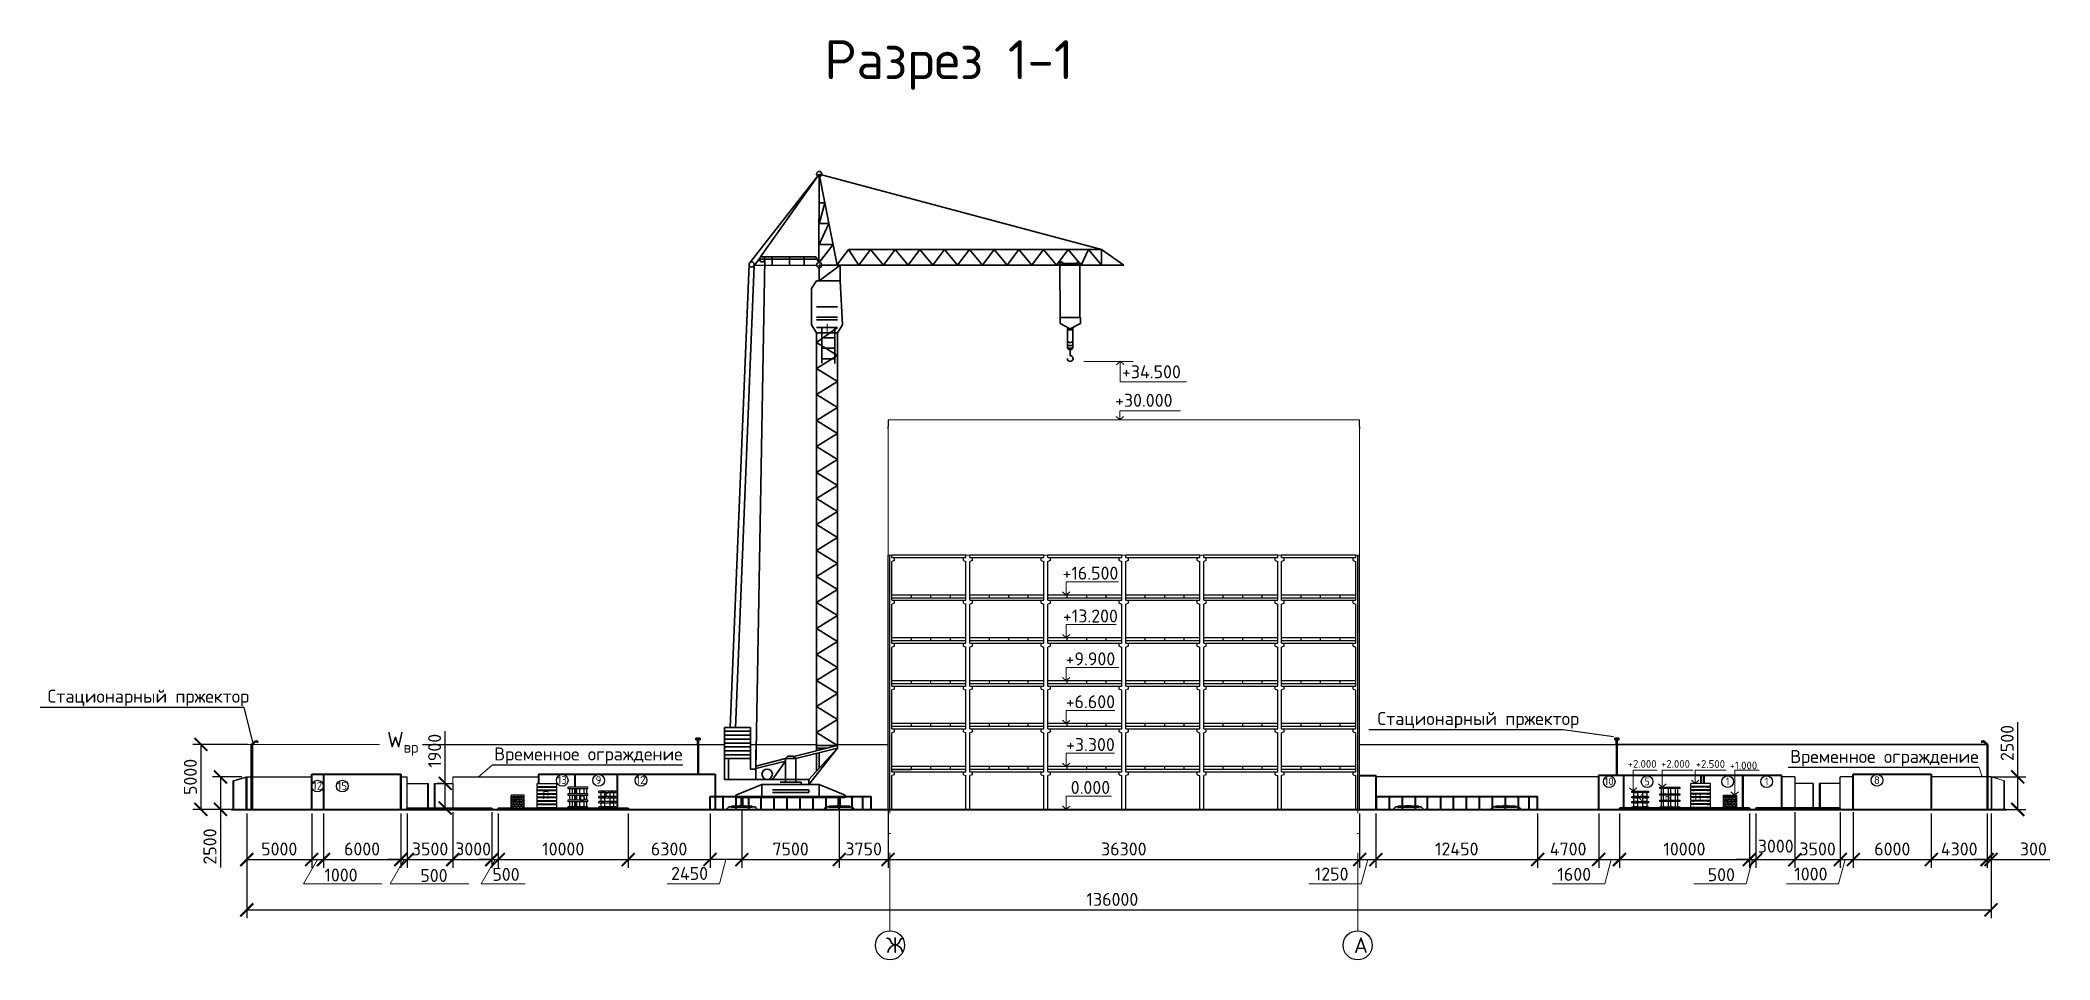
# Model space of a CAD drawing. Header units: millimetres. Extents: x -782 to 10910, y 3841 to 13237.
# Drawn here: x 1514.6 to 1823.9, y 8092.1 to 8233.7 of the extents above; entities that cross this region are included whole.
import ezdxf

# ---------------------------------------------------------------- set-up
doc = ezdxf.new("R2010")
doc.units = ezdxf.units.MM
doc.linetypes.add('ACAD_ISO10W100', pattern=[18, 12, -3, 0, -3])
doc.linetypes.add('CENTER2', pattern=[28.575, 19.05, -3.175, 3.175, -3.175])
doc.layers.add('1', color=7, linetype='Continuous')
doc.layers.add('Оbводка', color=1, linetype='Continuous', lineweight=90)
doc.layers.add('Узлы', color=4, linetype='Continuous', lineweight=30)
doc.styles.add('2.5', font='isocpeur.ttf', dxfattribs={"height": 2})
doc.styles.add('GOST-2.304_Type-B', font='GOST_Common.ttf')
doc.styles.add('Isocpeur', font='isocpeur.ttf')
doc.dimstyles.new('М500 стройгенп', dxfattribs={"dimtxt": 2, "dimasz": 2, "dimexe": 1.25, "dimexo": 0.625, "dimtad": 1, "dimlfac": 500, "dimtxsty": '2.5', "dimblk": 'ARCHTICK', "dimcen": 2.5, "dimadec": 0, "dimazin": 0, "dimtfac": 1, "dimtmove": 0, "dimatfit": 3, "dimfxl": 1, "dimarcsym": 0})
pattern_1 = [(0, (-665.31846, 5259.22093), (0, 0.254), []), (90, (-665.31846, 5259.22093), (-0.508, 3e-17), [0.254, -0.254]), (90, (-665.06446, 5259.22093), (-0.508, 3e-17), [-0.254, 0.254])]

msp = doc.modelspace()

# ---------------------------------------------------------------- texts
at = {"insert": (1673.635839, 8226.060382), "char_height": 6, "attachment_point": 9, "style": '2.5'}
msp.add_mtext_dynamic_manual_height_columns('\\A1;Разрез 1-1', width=61.35738638, gutter_width=12.5, heights=[18.189163], dxfattribs=at)
at = {"lineweight": 40, "width": 15.99997333, "attachment_point": 5, "style": 'Isocpeur'}
for s, insert, char_height in [('+34.500', (1685.643603, 8182.618235), 2), ('+30.000', (1684.466352, 8178.221407), 2), ('+16.500', (1676.248513, 8151.603738), 2), ('+13.200', (1676.248513, 8145.003738), 2), ('+9.900', (1676.248513, 8138.403738), 2), ('+6.600', (1676.248513, 8131.803738), 2), ('+3.300', (1676.248513, 8125.203738), 2), ('+2.000', (1761.179413, 8122.227444), 1.199998), ('+2.000', (1766.313126, 8122.227444), 1.199998), ('+2.500', (1771.686973, 8122.207314), 1.199998), ('+1.000', (1776.770893, 8121.992913), 1.199998), ('12', (1557.244369, 8118.848461), 1.199998), ('15', (1561.076752, 8118.848461), 1.199998), ('13', (1594.922916, 8119.729143), 1.199998), ('9', (1600.522916, 8119.729143), 1.199998), ('12', (1607.04669, 8119.729143), 1.199998), ('0.000', (1676.248513, 8118.603738), 2), ('10', (1756.093008, 8119.529143), 1.199998), ('5', (1761.922916, 8119.529143), 1.199998), ('1', (1774.322916, 8119.529143), 1.199998), ('1', (1780.322916, 8119.529143), 1.199998), ('8', (1797.322916, 8119.729143), 1.199998)]:
    msp.add_mtext(s, dxfattribs=dict(at, insert=insert, char_height=char_height))
at = {"lineweight": 25, "char_height": 2, "attachment_point": 1, "style": 'Isocpeur'}
for s, insert in [('Стационарный пржектор', (1515.705746, 8133.6521)), ('Стационарный пржектор', (1720.432547, 8130.209459)), ('Временное ограждение', (1584.47322, 8124.754644)), ('Временное ограждение', (1783.98634, 8124.371331))]:
    msp.add_mtext_dynamic_manual_height_columns(s, width=33.70747748, gutter_width=12.5, heights=[0], dxfattribs=dict(at, insert=insert))
at = {"layer": '1', "attachment_point": 1}
for s, insert, char_height, width, style in [('\\A1;W{\\H0.7x;\\S^ вр;}', (1567.981233, 8127.165635), 2.4, 419.40066961, 'GOST-2.304_Type-B'), ('Ж', (1644.808755, 8095.504338), 2.399996, 335.51997649, 'Isocpeur'), ('А', (1716.808755, 8095.504338), 2.399996, 335.51997649, 'Isocpeur')]:
    msp.add_mtext(s, dxfattribs=dict(at, insert=insert, char_height=char_height, width=width, style=style))
at = {"layer": '1', "lineweight": 25, "char_height": 1.199998, "width": 335.51997649, "attachment_point": 1, "style": 'Isocpeur'}
for s, insert in [('П', (1591.891091, 8118.012492)), ('К', (1601.346079, 8118.119056)), ('П', (1769.247438, 8117.759057)), ('КР', (1587.247438, 8117.119057)), ('Б', (1597.589062, 8117.719057)), ('К', (1760.355475, 8117.646238)), ('Б', (1764.647438, 8117.719057)), ('КР', (1773.847438, 8117.119057))]:
    msp.add_mtext(s, dxfattribs=dict(at, insert=insert))

# ---------------------------------------------------------------- blocks, each defined once
blk = doc.blocks.new('_ArchTick')
at = {"color": 0, "linetype": 'ByBlock', "const_width": 0.15}
blk.add_lwpolyline([(-0.5, -0.5), (0.5, 0.5)], dxfattribs=at)
blk = doc.blocks.new('*D774')
at = {"color": 0, "lineweight": -2, "transparency": 16777216}
for p, q in [((1545.64, 8120.22), (1541.08, 8120.22)), ((1542.33, 8120.22), (1542.33, 8115.22)), ((1545.64, 8115.22), (1541.08, 8115.22)), ((1542.33, 8115.22), (1542.33, 8106.27))]:
    blk.add_line(p, q, dxfattribs=at)
at = {"layer": 'Defpoints', "color": 0, "lineweight": -3, "transparency": 16777216}
for p in [(1542.33, 8120.22), (1546.27, 8120.22), (1546.27, 8115.22)]:
    blk.add_point(p, dxfattribs=at)
at = {"color": 0, "lineweight": -2, "transparency": 16777216, "xscale": 2, "yscale": 2, "zscale": 2}
for p, rotation in [((1542.33, 8120.22), 90), ((1542.33, 8115.22), 270)]:
    blk.add_blockref('_ArchTick', p, dxfattribs=dict(at, rotation=rotation))
at = {"color": 0, "lineweight": 20, "transparency": 16777216, "insert": (1540.7, 8109.5), "char_height": 2, "attachment_point": 5, "rotation": 90, "style": '2.5'}
blk.add_mtext('2500', dxfattribs=at)
blk = doc.blocks.new('*D775')
at = {"color": 0, "lineweight": -2, "transparency": 16777216}
for p, q in [((1546.47, 8125.22), (1538.06, 8125.22)), ((1539.31, 8125.22), (1539.31, 8115.22)), ((1546.58, 8115.22), (1538.06, 8115.22))]:
    blk.add_line(p, q, dxfattribs=at)
at = {"layer": 'Defpoints', "color": 0, "lineweight": -3, "transparency": 16777216}
for p in [(1547.09, 8125.22), (1539.31, 8115.22), (1547.2, 8115.22)]:
    blk.add_point(p, dxfattribs=at)
at = {"color": 0, "lineweight": -2, "transparency": 16777216, "xscale": 2, "yscale": 2, "zscale": 2}
for p, rotation in [((1539.31, 8125.22), 90), ((1539.31, 8115.22), 270)]:
    blk.add_blockref('_ArchTick', p, dxfattribs=dict(at, rotation=rotation))
at = {"color": 0, "lineweight": 20, "transparency": 16777216, "insert": (1537.69, 8120.22), "char_height": 2, "attachment_point": 5, "rotation": 90, "style": '2.5'}
blk.add_mtext('5000', dxfattribs=at)
blk = doc.blocks.new('*D776')
at = {"color": 0, "lineweight": -2, "transparency": 16777216}
for p, q in [((1546.37, 8114.6), (1546.37, 8106.24)), ((1556.37, 8114.6), (1556.37, 8106.24)), ((1546.37, 8107.49), (1556.37, 8107.49))]:
    blk.add_line(p, q, dxfattribs=at)
at = {"layer": 'Defpoints', "color": 0, "lineweight": -3, "transparency": 16777216}
for p in [(1546.37, 8115.22), (1556.37, 8115.22), (1556.37, 8107.49)]:
    blk.add_point(p, dxfattribs=at)
at = {"color": 0, "lineweight": -2, "transparency": 16777216, "xscale": 2, "yscale": 2, "zscale": 2, "rotation": 180}
blk.add_blockref('_ArchTick', (1546.37, 8107.49), dxfattribs=at)
at = {"color": 0, "lineweight": -2, "transparency": 16777216, "xscale": 2, "yscale": 2, "zscale": 2}
blk.add_blockref('_ArchTick', (1556.37, 8107.49), dxfattribs=at)
at = {"color": 0, "lineweight": 20, "transparency": 16777216, "insert": (1551.37, 8109.12), "char_height": 2, "attachment_point": 5, "style": '2.5'}
blk.add_mtext('5000', dxfattribs=at)
blk = doc.blocks.new('*D777')
at = {"color": 0, "lineweight": -2, "transparency": 16777216}
for p, q in [((1556.37, 8114.6), (1556.37, 8106.24)), ((1558.17, 8114.6), (1558.17, 8106.24)), ((1556.37, 8107.49), (1558.17, 8107.49))]:
    blk.add_line(p, q, dxfattribs=at)
at = {"layer": 'Defpoints', "color": 0, "lineweight": -3, "transparency": 16777216}
for p in [(1556.37, 8115.22), (1558.17, 8115.22), (1558.17, 8107.49)]:
    blk.add_point(p, dxfattribs=at)
at = {"color": 0, "lineweight": -2, "transparency": 16777216, "xscale": 2, "yscale": 2, "zscale": 2, "rotation": 180}
blk.add_blockref('_ArchTick', (1556.37, 8107.49), dxfattribs=at)
at = {"color": 0, "lineweight": -2, "transparency": 16777216, "xscale": 2, "yscale": 2, "zscale": 2}
blk.add_blockref('_ArchTick', (1558.17, 8107.49), dxfattribs=at)
at = {"color": 0, "lineweight": 20, "transparency": 16777216, "insert": (1560.88, 8105.11), "char_height": 2, "attachment_point": 5, "style": '2.5'}
blk.add_mtext('1000', dxfattribs=at)
blk = doc.blocks.new('*D778')
at = {"color": 0, "lineweight": -2, "transparency": 16777216}
for p, q in [((1558.17, 8114.6), (1558.17, 8106.24)), ((1570.08, 8114.6), (1570.08, 8106.24)), ((1558.17, 8107.49), (1570.08, 8107.49))]:
    blk.add_line(p, q, dxfattribs=at)
at = {"layer": 'Defpoints', "color": 0, "lineweight": -3, "transparency": 16777216}
for p in [(1558.17, 8115.22), (1570.08, 8115.22), (1570.08, 8107.49)]:
    blk.add_point(p, dxfattribs=at)
at = {"color": 0, "lineweight": -2, "transparency": 16777216, "xscale": 2, "yscale": 2, "zscale": 2, "rotation": 180}
blk.add_blockref('_ArchTick', (1558.17, 8107.49), dxfattribs=at)
at = {"color": 0, "lineweight": -2, "transparency": 16777216, "xscale": 2, "yscale": 2, "zscale": 2}
blk.add_blockref('_ArchTick', (1570.08, 8107.49), dxfattribs=at)
at = {"color": 0, "lineweight": 20, "transparency": 16777216, "insert": (1564.12, 8109.12), "char_height": 2, "attachment_point": 5, "style": '2.5'}
blk.add_mtext('6000', dxfattribs=at)
blk = doc.blocks.new('*D779')
at = {"color": 0, "lineweight": -2, "transparency": 16777216}
for p, q in [((1578.09, 8114.8), (1578.09, 8106.24)), ((1571.09, 8114.6), (1571.09, 8106.24)), ((1571.09, 8107.49), (1578.09, 8107.49))]:
    blk.add_line(p, q, dxfattribs=at)
at = {"layer": 'Defpoints', "color": 0, "lineweight": -3, "transparency": 16777216}
for p in [(1571.09, 8115.22), (1578.09, 8115.42), (1578.09, 8107.49)]:
    blk.add_point(p, dxfattribs=at)
at = {"color": 0, "lineweight": -2, "transparency": 16777216, "xscale": 2, "yscale": 2, "zscale": 2, "rotation": 180}
blk.add_blockref('_ArchTick', (1571.09, 8107.49), dxfattribs=at)
at = {"color": 0, "lineweight": -2, "transparency": 16777216, "xscale": 2, "yscale": 2, "zscale": 2}
blk.add_blockref('_ArchTick', (1578.09, 8107.49), dxfattribs=at)
at = {"color": 0, "lineweight": 20, "transparency": 16777216, "insert": (1574.59, 8109.12), "char_height": 2, "attachment_point": 5, "style": '2.5'}
blk.add_mtext('3500', dxfattribs=at)
blk = doc.blocks.new('*D770')
at = {"color": 0, "lineweight": -2, "transparency": 16777216}
for p, q in [((1570.08, 8114.6), (1570.08, 8106.24)), ((1571.09, 8114.6), (1571.09, 8106.24)), ((1570.08, 8107.49), (1568.08, 8107.49)), ((1570.08, 8107.49), (1571.09, 8107.49)), ((1571.09, 8107.49), (1573.09, 8107.49))]:
    blk.add_line(p, q, dxfattribs=at)
at = {"layer": 'Defpoints', "color": 0, "lineweight": -3, "transparency": 16777216}
for p in [(1570.08, 8115.22), (1571.09, 8115.22), (1571.09, 8107.49)]:
    blk.add_point(p, dxfattribs=at)
at = {"color": 0, "lineweight": -2, "transparency": 16777216, "xscale": 2, "yscale": 2, "zscale": 2}
blk.add_blockref('_ArchTick', (1570.08, 8107.49), dxfattribs=at)
at = {"color": 0, "lineweight": -2, "transparency": 16777216, "xscale": 2, "yscale": 2, "zscale": 2, "rotation": 180}
blk.add_blockref('_ArchTick', (1571.09, 8107.49), dxfattribs=at)
at = {"color": 0, "lineweight": 20, "transparency": 16777216, "insert": (1575.19, 8105.04), "char_height": 2, "attachment_point": 5, "style": '2.5'}
blk.add_mtext('500', dxfattribs=at)
blk = doc.blocks.new('*D780')
at = {"color": 0, "lineweight": -2, "transparency": 16777216}
for p, q in [((1578.09, 8114.8), (1578.09, 8106.24)), ((1584.09, 8114.8), (1584.09, 8106.24)), ((1578.09, 8107.49), (1584.09, 8107.49))]:
    blk.add_line(p, q, dxfattribs=at)
at = {"layer": 'Defpoints', "color": 0, "lineweight": -3, "transparency": 16777216}
for p in [(1578.09, 8115.42), (1584.09, 8115.42), (1584.09, 8107.49)]:
    blk.add_point(p, dxfattribs=at)
at = {"color": 0, "lineweight": -2, "transparency": 16777216, "xscale": 2, "yscale": 2, "zscale": 2, "rotation": 180}
blk.add_blockref('_ArchTick', (1578.09, 8107.49), dxfattribs=at)
at = {"color": 0, "lineweight": -2, "transparency": 16777216, "xscale": 2, "yscale": 2, "zscale": 2}
blk.add_blockref('_ArchTick', (1584.09, 8107.49), dxfattribs=at)
at = {"color": 0, "lineweight": 20, "transparency": 16777216, "insert": (1581.22, 8109.12), "char_height": 2, "attachment_point": 5, "style": '2.5'}
blk.add_mtext('3000', dxfattribs=at)
blk = doc.blocks.new('*D781')
at = {"color": 0, "lineweight": -2, "transparency": 16777216}
for p, q in [((1584.09, 8114.6), (1584.09, 8106.24)), ((1585.09, 8114.6), (1585.09, 8106.24)), ((1584.09, 8107.49), (1582.09, 8107.49)), ((1584.09, 8107.49), (1585.09, 8107.49)), ((1585.09, 8107.49), (1587.09, 8107.49))]:
    blk.add_line(p, q, dxfattribs=at)
at = {"layer": 'Defpoints', "color": 0, "lineweight": -3, "transparency": 16777216}
for p in [(1584.09, 8115.22), (1585.09, 8115.22), (1585.09, 8107.49)]:
    blk.add_point(p, dxfattribs=at)
at = {"color": 0, "lineweight": -2, "transparency": 16777216, "xscale": 2, "yscale": 2, "zscale": 2}
blk.add_blockref('_ArchTick', (1584.09, 8107.49), dxfattribs=at)
at = {"color": 0, "lineweight": -2, "transparency": 16777216, "xscale": 2, "yscale": 2, "zscale": 2, "rotation": 180}
blk.add_blockref('_ArchTick', (1585.09, 8107.49), dxfattribs=at)
at = {"color": 0, "lineweight": 20, "transparency": 16777216, "insert": (1586.28, 8105.21), "char_height": 2, "attachment_point": 5, "style": '2.5'}
blk.add_mtext('500', dxfattribs=at)
blk = doc.blocks.new('*D782')
at = {"color": 0, "lineweight": -2, "transparency": 16777216}
for p, q in [((1585.09, 8114.6), (1585.09, 8106.24)), ((1605.09, 8114.6), (1605.09, 8106.24)), ((1585.09, 8107.49), (1605.09, 8107.49))]:
    blk.add_line(p, q, dxfattribs=at)
at = {"layer": 'Defpoints', "color": 0, "lineweight": -3, "transparency": 16777216}
for p in [(1585.09, 8115.22), (1605.09, 8115.22), (1605.09, 8107.49)]:
    blk.add_point(p, dxfattribs=at)
at = {"color": 0, "lineweight": -2, "transparency": 16777216, "xscale": 2, "yscale": 2, "zscale": 2, "rotation": 180}
blk.add_blockref('_ArchTick', (1585.09, 8107.49), dxfattribs=at)
at = {"color": 0, "lineweight": -2, "transparency": 16777216, "xscale": 2, "yscale": 2, "zscale": 2}
blk.add_blockref('_ArchTick', (1605.09, 8107.49), dxfattribs=at)
at = {"color": 0, "lineweight": 20, "transparency": 16777216, "insert": (1595.09, 8109.12), "char_height": 2, "attachment_point": 5, "style": '2.5'}
blk.add_mtext('10000', dxfattribs=at)
blk = doc.blocks.new('*D783')
at = {"color": 0, "lineweight": -2, "transparency": 16777216}
for p, q in [((1605.09, 8114.6), (1605.09, 8106.24)), ((1617.69, 8114.6), (1617.69, 8106.24)), ((1605.09, 8107.49), (1617.69, 8107.49))]:
    blk.add_line(p, q, dxfattribs=at)
at = {"layer": 'Defpoints', "color": 0, "lineweight": -3, "transparency": 16777216}
for p in [(1605.09, 8115.22), (1617.69, 8115.22), (1617.69, 8107.49)]:
    blk.add_point(p, dxfattribs=at)
at = {"color": 0, "lineweight": -2, "transparency": 16777216, "xscale": 2, "yscale": 2, "zscale": 2, "rotation": 180}
blk.add_blockref('_ArchTick', (1605.09, 8107.49), dxfattribs=at)
at = {"color": 0, "lineweight": -2, "transparency": 16777216, "xscale": 2, "yscale": 2, "zscale": 2}
blk.add_blockref('_ArchTick', (1617.69, 8107.49), dxfattribs=at)
at = {"color": 0, "lineweight": 20, "transparency": 16777216, "insert": (1611.39, 8109.12), "char_height": 2, "attachment_point": 5, "style": '2.5'}
blk.add_mtext('6300', dxfattribs=at)
blk = doc.blocks.new('*D784')
at = {"color": 0, "lineweight": -2, "transparency": 16777216}
for p, q in [((1622.59, 8115.16), (1622.59, 8106.24)), ((1617.69, 8114.6), (1617.69, 8106.24)), ((1622.59, 8107.49), (1617.69, 8107.49))]:
    blk.add_line(p, q, dxfattribs=at)
at = {"layer": 'Defpoints', "color": 0, "lineweight": -3, "transparency": 16777216}
for p in [(1617.69, 8115.22), (1622.59, 8115.78), (1617.69, 8107.49)]:
    blk.add_point(p, dxfattribs=at)
at = {"color": 0, "lineweight": -2, "transparency": 16777216, "xscale": 2, "yscale": 2, "zscale": 2, "rotation": 180}
blk.add_blockref('_ArchTick', (1617.69, 8107.49), dxfattribs=at)
at = {"color": 0, "lineweight": -2, "transparency": 16777216, "xscale": 2, "yscale": 2, "zscale": 2}
blk.add_blockref('_ArchTick', (1622.59, 8107.49), dxfattribs=at)
at = {"color": 0, "lineweight": 20, "transparency": 16777216, "insert": (1614.54, 8105.35), "char_height": 2, "attachment_point": 5, "style": '2.5'}
blk.add_mtext('2450', dxfattribs=at)
blk = doc.blocks.new('*D785')
at = {"color": 0, "lineweight": -2, "transparency": 16777216}
for p, q in [((1622.59, 8115.16), (1622.59, 8106.24)), ((1637.59, 8115.16), (1637.59, 8106.24)), ((1622.59, 8107.49), (1637.59, 8107.49))]:
    blk.add_line(p, q, dxfattribs=at)
at = {"layer": 'Defpoints', "color": 0, "lineweight": -3, "transparency": 16777216}
for p in [(1622.59, 8115.78), (1637.59, 8115.78), (1637.59, 8107.49)]:
    blk.add_point(p, dxfattribs=at)
at = {"color": 0, "lineweight": -2, "transparency": 16777216, "xscale": 2, "yscale": 2, "zscale": 2, "rotation": 180}
blk.add_blockref('_ArchTick', (1622.59, 8107.49), dxfattribs=at)
at = {"color": 0, "lineweight": -2, "transparency": 16777216, "xscale": 2, "yscale": 2, "zscale": 2}
blk.add_blockref('_ArchTick', (1637.59, 8107.49), dxfattribs=at)
at = {"color": 0, "lineweight": 20, "transparency": 16777216, "insert": (1630.09, 8109.12), "char_height": 2, "attachment_point": 5, "style": '2.5'}
blk.add_mtext('7500', dxfattribs=at)
blk = doc.blocks.new('*D786')
at = {"color": 0, "lineweight": -2, "transparency": 16777216}
for p, q in [((1637.59, 8115.16), (1637.59, 8106.24)), ((1645.09, 8115.16), (1645.09, 8106.24)), ((1637.59, 8107.49), (1645.09, 8107.49))]:
    blk.add_line(p, q, dxfattribs=at)
at = {"layer": 'Defpoints', "color": 0, "lineweight": -3, "transparency": 16777216}
for p in [(1637.59, 8115.78), (1645.09, 8115.78), (1645.09, 8107.49)]:
    blk.add_point(p, dxfattribs=at)
at = {"color": 0, "lineweight": -2, "transparency": 16777216, "xscale": 2, "yscale": 2, "zscale": 2, "rotation": 180}
blk.add_blockref('_ArchTick', (1637.59, 8107.49), dxfattribs=at)
at = {"color": 0, "lineweight": -2, "transparency": 16777216, "xscale": 2, "yscale": 2, "zscale": 2}
blk.add_blockref('_ArchTick', (1645.09, 8107.49), dxfattribs=at)
at = {"color": 0, "lineweight": 20, "transparency": 16777216, "insert": (1641.34, 8109.12), "char_height": 2, "attachment_point": 5, "style": '2.5'}
blk.add_mtext('3750', dxfattribs=at)
blk = doc.blocks.new('*D771')
at = {"color": 0, "lineweight": -2, "transparency": 16777216}
for p, q in [((1645.09, 8114.6), (1645.09, 8106.24)), ((1717.69, 8114.6), (1717.69, 8106.24)), ((1645.09, 8107.49), (1717.69, 8107.49))]:
    blk.add_line(p, q, dxfattribs=at)
at = {"layer": 'Defpoints', "color": 0, "lineweight": -3, "transparency": 16777216}
for p in [(1645.09, 8115.22), (1717.69, 8115.22), (1717.69, 8107.49)]:
    blk.add_point(p, dxfattribs=at)
at = {"color": 0, "lineweight": -2, "transparency": 16777216, "xscale": 2, "yscale": 2, "zscale": 2, "rotation": 180}
blk.add_blockref('_ArchTick', (1645.09, 8107.49), dxfattribs=at)
at = {"color": 0, "lineweight": -2, "transparency": 16777216, "xscale": 2, "yscale": 2, "zscale": 2}
blk.add_blockref('_ArchTick', (1717.69, 8107.49), dxfattribs=at)
at = {"color": 0, "lineweight": 20, "transparency": 16777216, "insert": (1681.39, 8109.12), "char_height": 2, "attachment_point": 5, "style": '2.5'}
blk.add_mtext('36300', dxfattribs=at)
blk = doc.blocks.new('*D787')
at = {"color": 0, "lineweight": -2, "transparency": 16777216}
for p, q in [((1717.69, 8114.6), (1717.69, 8106.24)), ((1720.19, 8114.6), (1720.19, 8106.24)), ((1717.69, 8107.49), (1720.19, 8107.49))]:
    blk.add_line(p, q, dxfattribs=at)
at = {"layer": 'Defpoints', "color": 0, "lineweight": -3, "transparency": 16777216}
for p in [(1717.69, 8115.22), (1720.19, 8115.22), (1720.19, 8107.49)]:
    blk.add_point(p, dxfattribs=at)
at = {"color": 0, "lineweight": -2, "transparency": 16777216, "xscale": 2, "yscale": 2, "zscale": 2, "rotation": 180}
blk.add_blockref('_ArchTick', (1717.69, 8107.49), dxfattribs=at)
at = {"color": 0, "lineweight": -2, "transparency": 16777216, "xscale": 2, "yscale": 2, "zscale": 2}
blk.add_blockref('_ArchTick', (1720.19, 8107.49), dxfattribs=at)
at = {"color": 0, "lineweight": 20, "transparency": 16777216, "insert": (1713.38, 8105.26), "char_height": 2, "attachment_point": 5, "style": '2.5'}
blk.add_mtext('1250', dxfattribs=at)
blk = doc.blocks.new('*D788')
at = {"color": 0, "lineweight": -2, "transparency": 16777216}
for p, q in [((1720.19, 8114.6), (1720.19, 8106.24)), ((1745.09, 8114.6), (1745.09, 8106.24)), ((1720.19, 8107.49), (1745.09, 8107.49))]:
    blk.add_line(p, q, dxfattribs=at)
at = {"layer": 'Defpoints', "color": 0, "lineweight": -3, "transparency": 16777216}
for p in [(1720.19, 8115.22), (1745.09, 8115.22), (1745.09, 8107.49)]:
    blk.add_point(p, dxfattribs=at)
at = {"color": 0, "lineweight": -2, "transparency": 16777216, "xscale": 2, "yscale": 2, "zscale": 2, "rotation": 180}
blk.add_blockref('_ArchTick', (1720.19, 8107.49), dxfattribs=at)
at = {"color": 0, "lineweight": -2, "transparency": 16777216, "xscale": 2, "yscale": 2, "zscale": 2}
blk.add_blockref('_ArchTick', (1745.09, 8107.49), dxfattribs=at)
at = {"color": 0, "lineweight": 20, "transparency": 16777216, "insert": (1732.64, 8109.12), "char_height": 2, "attachment_point": 5, "style": '2.5'}
blk.add_mtext('12450', dxfattribs=at)
blk = doc.blocks.new('*D789')
at = {"color": 0, "lineweight": -2, "transparency": 16777216}
for p, q in [((1745.09, 8114.6), (1745.09, 8106.24)), ((1754.49, 8114.6), (1754.49, 8106.24)), ((1745.09, 8107.49), (1754.49, 8107.49))]:
    blk.add_line(p, q, dxfattribs=at)
at = {"layer": 'Defpoints', "color": 0, "lineweight": -3, "transparency": 16777216}
for p in [(1745.09, 8115.22), (1754.49, 8115.22), (1754.49, 8107.49)]:
    blk.add_point(p, dxfattribs=at)
at = {"color": 0, "lineweight": -2, "transparency": 16777216, "xscale": 2, "yscale": 2, "zscale": 2, "rotation": 180}
blk.add_blockref('_ArchTick', (1745.09, 8107.49), dxfattribs=at)
at = {"color": 0, "lineweight": -2, "transparency": 16777216, "xscale": 2, "yscale": 2, "zscale": 2}
blk.add_blockref('_ArchTick', (1754.49, 8107.49), dxfattribs=at)
at = {"color": 0, "lineweight": 20, "transparency": 16777216, "insert": (1749.79, 8109.12), "char_height": 2, "attachment_point": 5, "style": '2.5'}
blk.add_mtext('4700', dxfattribs=at)
blk = doc.blocks.new('*D790')
at = {"color": 0, "lineweight": -2, "transparency": 16777216}
for p, q in [((1754.49, 8114.6), (1754.49, 8106.24)), ((1757.69, 8114.6), (1757.69, 8106.24)), ((1754.49, 8107.49), (1757.69, 8107.49))]:
    blk.add_line(p, q, dxfattribs=at)
at = {"layer": 'Defpoints', "color": 0, "lineweight": -3, "transparency": 16777216}
for p in [(1754.49, 8115.22), (1757.69, 8115.22), (1757.69, 8107.49)]:
    blk.add_point(p, dxfattribs=at)
at = {"color": 0, "lineweight": -2, "transparency": 16777216, "xscale": 2, "yscale": 2, "zscale": 2, "rotation": 180}
blk.add_blockref('_ArchTick', (1754.49, 8107.49), dxfattribs=at)
at = {"color": 0, "lineweight": -2, "transparency": 16777216, "xscale": 2, "yscale": 2, "zscale": 2}
blk.add_blockref('_ArchTick', (1757.69, 8107.49), dxfattribs=at)
at = {"color": 0, "lineweight": 20, "transparency": 16777216, "insert": (1750.73, 8105.22), "char_height": 2, "attachment_point": 5, "style": '2.5'}
blk.add_mtext('1600', dxfattribs=at)
blk = doc.blocks.new('*D791')
at = {"color": 0, "lineweight": -2, "transparency": 16777216}
for p, q in [((1757.69, 8114.6), (1757.69, 8106.24)), ((1777.69, 8114.6), (1777.69, 8106.24)), ((1757.69, 8107.49), (1777.69, 8107.49))]:
    blk.add_line(p, q, dxfattribs=at)
at = {"layer": 'Defpoints', "color": 0, "lineweight": -3, "transparency": 16777216}
for p in [(1757.69, 8115.22), (1777.69, 8115.22), (1777.69, 8107.49)]:
    blk.add_point(p, dxfattribs=at)
at = {"color": 0, "lineweight": -2, "transparency": 16777216, "xscale": 2, "yscale": 2, "zscale": 2, "rotation": 180}
blk.add_blockref('_ArchTick', (1757.69, 8107.49), dxfattribs=at)
at = {"color": 0, "lineweight": -2, "transparency": 16777216, "xscale": 2, "yscale": 2, "zscale": 2}
blk.add_blockref('_ArchTick', (1777.69, 8107.49), dxfattribs=at)
at = {"color": 0, "lineweight": 20, "transparency": 16777216, "insert": (1767.69, 8109.12), "char_height": 2, "attachment_point": 5, "style": '2.5'}
blk.add_mtext('10000', dxfattribs=at)
blk = doc.blocks.new('*D792')
at = {"color": 0, "lineweight": -2, "transparency": 16777216}
for p, q in [((1777.69, 8114.6), (1777.69, 8106.24)), ((1778.69, 8114.6), (1778.69, 8106.24)), ((1777.69, 8107.49), (1775.69, 8107.49)), ((1777.69, 8107.49), (1778.69, 8107.49)), ((1778.69, 8107.49), (1780.69, 8107.49))]:
    blk.add_line(p, q, dxfattribs=at)
at = {"layer": 'Defpoints', "color": 0, "lineweight": -3, "transparency": 16777216}
for p in [(1777.69, 8115.22), (1778.69, 8115.22), (1778.69, 8107.49)]:
    blk.add_point(p, dxfattribs=at)
at = {"color": 0, "lineweight": -2, "transparency": 16777216, "xscale": 2, "yscale": 2, "zscale": 2}
blk.add_blockref('_ArchTick', (1777.69, 8107.49), dxfattribs=at)
at = {"color": 0, "lineweight": -2, "transparency": 16777216, "xscale": 2, "yscale": 2, "zscale": 2, "rotation": 180}
blk.add_blockref('_ArchTick', (1778.69, 8107.49), dxfattribs=at)
at = {"color": 0, "lineweight": 20, "transparency": 16777216, "insert": (1773.37, 8105.16), "char_height": 2, "attachment_point": 5, "style": '2.5'}
blk.add_mtext('500', dxfattribs=at)
blk = doc.blocks.new('*D793')
at = {"color": 0, "lineweight": -2, "transparency": 16777216}
for p, q in [((1784.69, 8114.8), (1784.69, 8106.24)), ((1778.69, 8114.6), (1778.69, 8106.24)), ((1778.69, 8107.49), (1784.69, 8107.49))]:
    blk.add_line(p, q, dxfattribs=at)
at = {"layer": 'Defpoints', "color": 0, "lineweight": -3, "transparency": 16777216}
for p in [(1778.69, 8115.22), (1784.69, 8115.42), (1784.69, 8107.49)]:
    blk.add_point(p, dxfattribs=at)
at = {"color": 0, "lineweight": -2, "transparency": 16777216, "xscale": 2, "yscale": 2, "zscale": 2, "rotation": 180}
blk.add_blockref('_ArchTick', (1778.69, 8107.49), dxfattribs=at)
at = {"color": 0, "lineweight": -2, "transparency": 16777216, "xscale": 2, "yscale": 2, "zscale": 2}
blk.add_blockref('_ArchTick', (1784.69, 8107.49), dxfattribs=at)
at = {"color": 0, "lineweight": 20, "transparency": 16777216, "insert": (1781.75, 8109.56), "char_height": 2, "attachment_point": 5, "style": '2.5'}
blk.add_mtext('3000', dxfattribs=at)
blk = doc.blocks.new('*D794')
at = {"color": 0, "lineweight": -2, "transparency": 16777216}
for p, q in [((1784.69, 8114.8), (1784.69, 8106.24)), ((1791.69, 8114.8), (1791.69, 8106.24)), ((1784.69, 8107.49), (1791.69, 8107.49))]:
    blk.add_line(p, q, dxfattribs=at)
at = {"layer": 'Defpoints', "color": 0, "lineweight": -3, "transparency": 16777216}
for p in [(1784.69, 8115.42), (1791.69, 8115.42), (1791.69, 8107.49)]:
    blk.add_point(p, dxfattribs=at)
at = {"color": 0, "lineweight": -2, "transparency": 16777216, "xscale": 2, "yscale": 2, "zscale": 2, "rotation": 180}
blk.add_blockref('_ArchTick', (1784.69, 8107.49), dxfattribs=at)
at = {"color": 0, "lineweight": -2, "transparency": 16777216, "xscale": 2, "yscale": 2, "zscale": 2}
blk.add_blockref('_ArchTick', (1791.69, 8107.49), dxfattribs=at)
at = {"color": 0, "lineweight": 20, "transparency": 16777216, "insert": (1788.19, 8109.12), "char_height": 2, "attachment_point": 5, "style": '2.5'}
blk.add_mtext('3500', dxfattribs=at)
blk = doc.blocks.new('*D795')
at = {"color": 0, "lineweight": -2, "transparency": 16777216}
for p, q in [((1791.69, 8114.8), (1791.69, 8106.24)), ((1793.69, 8114.8), (1793.69, 8106.24)), ((1791.69, 8107.49), (1793.69, 8107.49))]:
    blk.add_line(p, q, dxfattribs=at)
at = {"layer": 'Defpoints', "color": 0, "lineweight": -3, "transparency": 16777216}
for p in [(1791.69, 8115.42), (1793.69, 8115.42), (1793.69, 8107.49)]:
    blk.add_point(p, dxfattribs=at)
at = {"color": 0, "lineweight": -2, "transparency": 16777216, "xscale": 2, "yscale": 2, "zscale": 2, "rotation": 180}
blk.add_blockref('_ArchTick', (1791.69, 8107.49), dxfattribs=at)
at = {"color": 0, "lineweight": -2, "transparency": 16777216, "xscale": 2, "yscale": 2, "zscale": 2}
blk.add_blockref('_ArchTick', (1793.69, 8107.49), dxfattribs=at)
at = {"color": 0, "lineweight": 20, "transparency": 16777216, "insert": (1787.16, 8105.27), "char_height": 2, "attachment_point": 5, "style": '2.5'}
blk.add_mtext('1000', dxfattribs=at)
blk = doc.blocks.new('*D796')
at = {"color": 0, "lineweight": -2, "transparency": 16777216}
for p, q in [((1793.69, 8114.6), (1793.69, 8106.24)), ((1805.69, 8114.6), (1805.69, 8106.24)), ((1793.69, 8107.49), (1805.69, 8107.49))]:
    blk.add_line(p, q, dxfattribs=at)
at = {"layer": 'Defpoints', "color": 0, "lineweight": -3, "transparency": 16777216}
for p in [(1793.69, 8115.22), (1805.69, 8115.22), (1805.69, 8107.49)]:
    blk.add_point(p, dxfattribs=at)
at = {"color": 0, "lineweight": -2, "transparency": 16777216, "xscale": 2, "yscale": 2, "zscale": 2, "rotation": 180}
blk.add_blockref('_ArchTick', (1793.69, 8107.49), dxfattribs=at)
at = {"color": 0, "lineweight": -2, "transparency": 16777216, "xscale": 2, "yscale": 2, "zscale": 2}
blk.add_blockref('_ArchTick', (1805.69, 8107.49), dxfattribs=at)
at = {"color": 0, "lineweight": 20, "transparency": 16777216, "insert": (1799.69, 8109.12), "char_height": 2, "attachment_point": 5, "style": '2.5'}
blk.add_mtext('6000', dxfattribs=at)
blk = doc.blocks.new('*D797')
at = {"color": 0, "lineweight": -2, "transparency": 16777216}
for p, q in [((1805.69, 8114.6), (1805.69, 8106.24)), ((1814.29, 8114.6), (1814.29, 8106.24)), ((1805.69, 8107.49), (1814.29, 8107.49))]:
    blk.add_line(p, q, dxfattribs=at)
at = {"layer": 'Defpoints', "color": 0, "lineweight": -3, "transparency": 16777216}
for p in [(1805.69, 8115.22), (1814.29, 8115.22), (1814.29, 8107.49)]:
    blk.add_point(p, dxfattribs=at)
at = {"color": 0, "lineweight": -2, "transparency": 16777216, "xscale": 2, "yscale": 2, "zscale": 2, "rotation": 180}
blk.add_blockref('_ArchTick', (1805.69, 8107.49), dxfattribs=at)
at = {"color": 0, "lineweight": -2, "transparency": 16777216, "xscale": 2, "yscale": 2, "zscale": 2}
blk.add_blockref('_ArchTick', (1814.29, 8107.49), dxfattribs=at)
at = {"color": 0, "lineweight": 20, "transparency": 16777216, "insert": (1809.99, 8109.12), "char_height": 2, "attachment_point": 5, "style": '2.5'}
blk.add_mtext('4300', dxfattribs=at)
blk = doc.blocks.new('*D772')
at = {"color": 0, "lineweight": -2, "transparency": 16777216}
for p, q in [((1814.29, 8114.6), (1814.29, 8106.24)), ((1814.89, 8114.6), (1814.89, 8106.24)), ((1814.29, 8107.49), (1812.29, 8107.49)), ((1814.29, 8107.49), (1814.89, 8107.49)), ((1814.89, 8107.49), (1823.94, 8107.49))]:
    blk.add_line(p, q, dxfattribs=at)
at = {"layer": 'Defpoints', "color": 0, "lineweight": -3, "transparency": 16777216}
for p in [(1814.29, 8115.22), (1814.89, 8115.22), (1814.89, 8107.49)]:
    blk.add_point(p, dxfattribs=at)
at = {"color": 0, "lineweight": -2, "transparency": 16777216, "xscale": 2, "yscale": 2, "zscale": 2}
blk.add_blockref('_ArchTick', (1814.29, 8107.49), dxfattribs=at)
at = {"color": 0, "lineweight": -2, "transparency": 16777216, "xscale": 2, "yscale": 2, "zscale": 2, "rotation": 180}
blk.add_blockref('_ArchTick', (1814.89, 8107.49), dxfattribs=at)
at = {"color": 0, "lineweight": 20, "transparency": 16777216, "insert": (1821.41, 8109.12), "char_height": 2, "attachment_point": 5, "style": '2.5'}
blk.add_mtext('300', dxfattribs=at)
blk = doc.blocks.new('*D773')
at = {"color": 0, "lineweight": -2, "transparency": 16777216}
for p, q in [((1546.37, 8114.6), (1546.37, 8098.49)), ((1814.89, 8114.6), (1814.89, 8098.49)), ((1546.37, 8099.74), (1814.89, 8099.74))]:
    blk.add_line(p, q, dxfattribs=at)
at = {"layer": 'Defpoints', "color": 0, "lineweight": -3, "transparency": 16777216}
for p in [(1546.37, 8115.22), (1814.89, 8115.22), (1814.89, 8099.74)]:
    blk.add_point(p, dxfattribs=at)
at = {"color": 0, "lineweight": -2, "transparency": 16777216, "xscale": 2, "yscale": 2, "zscale": 2, "rotation": 180}
blk.add_blockref('_ArchTick', (1546.37, 8099.74), dxfattribs=at)
at = {"color": 0, "lineweight": -2, "transparency": 16777216, "xscale": 2, "yscale": 2, "zscale": 2}
blk.add_blockref('_ArchTick', (1814.89, 8099.74), dxfattribs=at)
at = {"color": 0, "lineweight": 20, "transparency": 16777216, "insert": (1679.63, 8101.36), "char_height": 2, "attachment_point": 5, "style": '2.5'}
blk.add_mtext('136000', dxfattribs=at)
blk = doc.blocks.new('*D798')
at = {"color": 0, "lineweight": -2, "transparency": 16777216}
for p, q in [((1576.92, 8119.22), (1576.92, 8127.27)), ((1576.38, 8119.22), (1575.67, 8119.22)), ((1576.92, 8115.42), (1576.92, 8119.22)), ((1576.38, 8115.42), (1575.67, 8115.42))]:
    blk.add_line(p, q, dxfattribs=at)
at = {"layer": 'Defpoints', "color": 0, "lineweight": -3, "transparency": 16777216}
for p in [(1576.92, 8119.22), (1577.01, 8119.22), (1577.01, 8115.42)]:
    blk.add_point(p, dxfattribs=at)
at = {"color": 0, "lineweight": -2, "transparency": 16777216, "xscale": 2, "yscale": 2, "zscale": 2}
for p, rotation in [((1576.92, 8119.22), 90), ((1576.92, 8115.42), 270)]:
    blk.add_blockref('_ArchTick', p, dxfattribs=dict(at, rotation=rotation))
at = {"color": 0, "lineweight": 20, "transparency": 16777216, "insert": (1575.29, 8124.25), "char_height": 2, "attachment_point": 5, "rotation": 90, "style": '2.5'}
blk.add_mtext('1900', dxfattribs=at)
blk = doc.blocks.new('*D799')
at = {"color": 0, "lineweight": -2, "transparency": 16777216}
for p, q in [((1819, 8120.22), (1819, 8128.67)), ((1815.01, 8120.22), (1820.25, 8120.22)), ((1819, 8115.22), (1819, 8120.22)), ((1815.01, 8115.22), (1820.25, 8115.22))]:
    blk.add_line(p, q, dxfattribs=at)
at = {"layer": 'Defpoints', "color": 0, "lineweight": -3, "transparency": 16777216}
for p in [(1814.39, 8120.22), (1814.39, 8115.22), (1819, 8115.22)]:
    blk.add_point(p, dxfattribs=at)
at = {"color": 0, "lineweight": -2, "transparency": 16777216, "xscale": 2, "yscale": 2, "zscale": 2}
for p, rotation in [((1819, 8120.22), 90), ((1819, 8115.22), 270)]:
    blk.add_blockref('_ArchTick', p, dxfattribs=dict(at, rotation=rotation))
at = {"color": 0, "lineweight": 20, "transparency": 16777216, "insert": (1817.38, 8125.45), "char_height": 2, "attachment_point": 5, "rotation": 90, "style": '2.5'}
blk.add_mtext('2500', dxfattribs=at)

# ---------------------------------------------------------------- dimensions: what is measured, and where the dimension line sits
at = {"lineweight": 20}
dim = msp.add_linear_dim(base=(1576.91638, 8119.223645), p1=(1577.005505, 8115.423645), p2=(1577.005505, 8119.223645), angle=90, dimstyle='М500 стройгенп', dxfattribs=at)
dim.commit()
dim.dimension.update_dxf_attribs({"geometry": '*D798', "text_midpoint": (1575.29138, 8124.248645)})
for base, p1, p2, picture, middle in [((1819.004718, 8115.223645), (1814.389062, 8120.223645), (1814.389062, 8115.223645), '*D799', (1819.004718, 8125.448645)), ((1539.313595, 8115.223645), (1547.094106, 8125.223645), (1547.202245, 8115.223645), '*D775', (1539.313595, 8120.223645)), ((1542.327962, 8120.223645), (1546.269062, 8115.223645), (1546.269062, 8120.223645), '*D774', (1542.327962, 8109.498645))]:
    dim = msp.add_linear_dim(base=base, p1=p1, p2=p2, angle=90, dimstyle='М500 стройгенп', dxfattribs=at)
    dim.commit()
    dim.dimension.update_dxf_attribs({"geometry": picture, "text_midpoint": middle, "dimtype": 160})
for base, p1, p2, text, picture, middle in [((1556.369062, 8107.490868), (1546.369062, 8115.223645), (1556.369062, 8115.223645), '5000', '*D776', (1551.369062, 8109.115868)), ((1570.080309, 8107.490868), (1558.165525, 8115.223645), (1570.080309, 8115.223645), '6000', '*D778', (1564.122917, 8109.115868))]:
    dim = msp.add_linear_dim(base=base, p1=p1, p2=p2, text=text, dimstyle='М500 стройгенп', dxfattribs=at)
    dim.commit()
    dim.dimension.update_dxf_attribs({"geometry": picture, "text_midpoint": middle})
dim = msp.add_linear_dim(base=(1814.889062, 8099.739326), p1=(1546.369062, 8115.223645), p2=(1814.889062, 8115.223645), text='136000', dimstyle='М500 стройгенп', dxfattribs=at)
dim.commit()
dim.dimension.update_dxf_attribs({"geometry": '*D773', "text_midpoint": (1679.629062, 8099.739326), "dimtype": 160})
for base, p1, p2, text, picture, middle in [((1558.165525, 8107.490868), (1556.369062, 8115.223645), (1558.165525, 8115.223645), '1000', '*D777', (1560.875956, 8105.106918)), ((1571.089062, 8107.490868), (1570.080309, 8115.223645), (1571.089062, 8115.223645), '500', '*D770', (1575.185574, 8105.037381))]:
    dim = msp.add_linear_dim(base=base, p1=p1, p2=p2, text=text, dimstyle='М500 стройгенп', override={"dimtmove": 2}, dxfattribs=at)
    dim.commit()
    dim.dimension.update_dxf_attribs({"geometry": picture, "text_midpoint": middle, "dimtype": 160})
for base, p1, p2, picture, middle in [((1578.089062, 8107.490868), (1571.089062, 8115.223645), (1578.089062, 8115.423645), '*D779', (1574.589062, 8109.115868)), ((1605.089062, 8107.490868), (1585.089062, 8115.223645), (1605.089062, 8115.223645), '*D782', (1595.089062, 8109.115868)), ((1617.689062, 8107.490868), (1605.089062, 8115.223645), (1617.689062, 8115.223645), '*D783', (1611.389062, 8109.115868)), ((1637.589062, 8107.490868), (1622.589062, 8115.783645), (1637.589062, 8115.783645), '*D785', (1630.089062, 8109.115868)), ((1645.089062, 8107.490868), (1637.589062, 8115.783645), (1645.089062, 8115.783645), '*D786', (1641.339062, 8109.115868)), ((1717.689062, 8107.490868), (1645.089062, 8115.223645), (1717.689062, 8115.223645), '*D771', (1681.389062, 8109.115868)), ((1745.089062, 8107.490868), (1720.189062, 8115.223645), (1745.089062, 8115.223645), '*D788', (1732.639062, 8109.115868)), ((1754.489062, 8107.490868), (1745.089062, 8115.223645), (1754.489062, 8115.223645), '*D789', (1749.789062, 8109.115868)), ((1777.689062, 8107.490868), (1757.689062, 8115.223645), (1777.689062, 8115.223645), '*D791', (1767.689062, 8109.115868)), ((1791.689062, 8107.490868), (1784.689062, 8115.423645), (1791.689062, 8115.423645), '*D794', (1788.189062, 8109.115868)), ((1805.689062, 8107.490868), (1793.689062, 8115.223645), (1805.689062, 8115.223645), '*D796', (1799.689062, 8109.115868)), ((1814.289062, 8107.490868), (1805.689062, 8115.223645), (1814.289062, 8115.223645), '*D797', (1809.989062, 8109.115868)), ((1814.889062, 8107.490868), (1814.289062, 8115.223645), (1814.889062, 8115.223645), '*D772', (1821.414062, 8109.115868))]:
    dim = msp.add_linear_dim(base=base, p1=p1, p2=p2, dimstyle='М500 стройгенп', dxfattribs=at)
    dim.commit()
    dim.dimension.update_dxf_attribs({"geometry": picture, "text_midpoint": middle})
for base, p1, p2, picture, middle in [((1584.089062, 8107.490868), (1578.089062, 8115.423645), (1584.089062, 8115.423645), '*D780', (1581.22351, 8109.115868)), ((1585.089062, 8107.490868), (1584.089062, 8115.223645), (1585.089062, 8115.223645), '*D781', (1586.283161, 8105.210393)), ((1617.689062, 8107.490868), (1622.589062, 8115.783645), (1617.689062, 8115.223645), '*D784', (1614.53821, 8105.350133)), ((1720.189062, 8107.490868), (1717.689062, 8115.223645), (1720.189062, 8115.223645), '*D787', (1713.377405, 8105.259394)), ((1757.689062, 8107.490868), (1754.489062, 8115.223645), (1757.689062, 8115.223645), '*D790', (1750.731457, 8105.221264)), ((1778.689062, 8107.490868), (1777.689062, 8115.223645), (1778.689062, 8115.223645), '*D792', (1773.367247, 8105.162228)), ((1784.689062, 8107.490868), (1778.689062, 8115.223645), (1784.689062, 8115.423645), '*D793', (1781.75174, 8109.564803)), ((1793.689062, 8107.490868), (1791.689062, 8115.423645), (1793.689062, 8115.423645), '*D795', (1787.163291, 8105.270097))]:
    dim = msp.add_linear_dim(base=base, p1=p1, p2=p2, dimstyle='М500 стройгенп', override={"dimtmove": 2}, dxfattribs=at)
    dim.commit()
    dim.dimension.update_dxf_attribs({"geometry": picture, "text_midpoint": middle, "dimtype": 160})

# ---------------------------------------------------------------- hatches: boundary and pattern name
at = {"lineweight": 25, "ltscale": 0.5}
h = msp.add_hatch(dxfattribs=at)
h.set_pattern_fill('BRICK', color=256, scale=0.04)
h.set_pattern_definition(pattern_1)
h.paths.add_polyline_path([(1587.089062, 8115.423645), (1589.089062, 8115.423645), (1589.089062, 8117.423645), (1587.089062, 8117.423645)])
h = msp.add_hatch(dxfattribs=at)
h.set_pattern_fill('BRICK', color=256, scale=0.04)
h.set_pattern_definition(pattern_1)
h.paths.add_polyline_path([(1775.689062, 8117.423645), (1773.689062, 8117.423645), (1773.689062, 8115.423645), (1775.689062, 8115.423645)])

# ---------------------------------------------------------------- linework, layer by layer
at = {"lineweight": 35}
for p, q in [((1623.779676, 8199.37327), (1634.500457, 8213.080947)), ((1625.481453, 8200.304564), (1634.500457, 8213.080947)), ((1634.500457, 8213.080947), (1634.438249, 8199.45131)), ((1634.500457, 8213.080947), (1677.953184, 8201.459812)), ((1637.244812, 8199.055439), (1634.500457, 8213.080947)), ((1637.244812, 8199.055439), (1634.500457, 8213.080947)), ((1634.480131, 8208.627549), (1635.372645, 8208.623475)), ((1635.372645, 8208.623475), (1634.500457, 8205.422593)), ((1634.465588, 8205.441118), (1635.996701, 8205.43413)), ((1635.996701, 8205.43413), (1634.500457, 8202.228436)), ((1634.397055, 8202.227639), (1636.620756, 8202.244785)), ((1636.620756, 8202.224236), (1634.500457, 8199.456168)), ((1639.025463, 8201.459812), (1637.222184, 8199.055439)), ((1647.495096, 8201.459812), (1639.025463, 8201.459812)), ((1639.025463, 8201.459812), (1640.584213, 8199.055439)), ((1642.387493, 8201.459812), (1640.584213, 8199.055439)), ((1642.387493, 8201.459812), (1644.391137, 8199.055439)), ((1646.194416, 8201.459812), (1644.391137, 8199.055439)), ((1646.194416, 8201.459812), (1648.19806, 8199.055439)), ((1647.495096, 8201.459812), (1677.953184, 8201.459812)), ((1647.495096, 8201.459812), (1677.953184, 8201.459812)), ((1650.00134, 8201.459812), (1648.19806, 8199.055439)), ((1650.00134, 8201.459812), (1652.004984, 8199.055439)), ((1653.808264, 8201.459812), (1652.004984, 8199.055439)), ((1653.808264, 8201.459812), (1655.811908, 8199.055439)), ((1657.615187, 8201.459812), (1655.811908, 8199.055439)), ((1657.615187, 8201.459812), (1659.618831, 8199.055439)), ((1661.422111, 8201.459812), (1659.618831, 8199.055439)), ((1661.422111, 8201.459812), (1663.425755, 8199.055439)), ((1665.229035, 8201.459812), (1663.425755, 8199.055439)), ((1665.229035, 8201.459812), (1667.232679, 8199.055439)), ((1669.035958, 8201.459812), (1667.232679, 8199.055439)), ((1669.035958, 8201.459812), (1671.039602, 8199.055439)), ((1672.842882, 8201.459812), (1671.039602, 8199.055439)), ((1672.842882, 8201.459812), (1674.846526, 8199.055439)), ((1675.950071, 8201.459812), (1674.846526, 8199.055439)), ((1675.950071, 8201.459812), (1677.953184, 8199.055439)), ((1681.389062, 8199.055439), (1677.953184, 8201.459812)), ((1677.953184, 8199.055439), (1677.953184, 8201.459812)), ((1620.789201, 8127.845509), (1623.705086, 8199.156329)), ((1621.595485, 8127.705166), (1624.485582, 8198.994766)), ((1624.485582, 8198.994766), (1634.099728, 8199.055439)), ((1624.510874, 8199.016784), (1625.509997, 8200.345)), ((1624.739581, 8121.433848), (1626.116746, 8199.937242)), ((1634.188873, 8199.944271), (1625.229683, 8199.944271)), ((1633.992175, 8200.345), (1625.509997, 8200.345)), ((1627.262187, 8199.027876), (1627.245667, 8200.283474)), ((1629.924833, 8199.03946), (1629.908313, 8200.295059)), ((1632.207217, 8199.04781), (1632.190697, 8200.303409)), ((1634.431401, 8199.450173), (1633.992175, 8200.345)), ((1634.500457, 8196.651066), (1637.706288, 8199.055439)), ((1634.500457, 8196.651066), (1634.500457, 8199.055439)), ((1634.500457, 8199.055439), (1636.504101, 8199.055439)), ((1636.504101, 8199.055439), (1647.495096, 8199.055439)), ((1637.706288, 8199.055439), (1637.706288, 8196.651066)), ((1647.495096, 8199.055439), (1681.389062, 8199.055439)), ((1647.495096, 8199.055439), (1681.389062, 8199.055439)), ((1633.298271, 8195.44888), (1634.099728, 8196.651066)), ((1633.298271, 8189.838677), (1633.298271, 8195.44888)), ((1634.099728, 8196.651066), (1637.305559, 8196.651066)), ((1634.099728, 8196.651066), (1636.103372, 8196.651066)), ((1637.706288, 8196.651066), (1636.103372, 8196.651066)), ((1637.706288, 8196.651066), (1638.107016, 8189.838677)), ((1637.305559, 8192.643778), (1634.099728, 8192.643778)), ((1634.099728, 8188.63649), (1633.298271, 8189.838677)), ((1637.305559, 8191.040863), (1634.099728, 8191.040863)), ((1637.305559, 8190.640134), (1634.099728, 8190.640134)), ((1637.305559, 8189.437948), (1634.099728, 8189.437948)), ((1634.099728, 8187.153372), (1637.305559, 8189.437948)), ((1634.901186, 8183.942021), (1634.901186, 8189.437948)), ((1636.90483, 8189.437948), (1636.90483, 8183.877836)), ((1638.107016, 8189.838677), (1637.305559, 8188.63649)), ((1672.726079, 8189.4434), (1672.726079, 8189.07969)), ((1672.726079, 8189.07969), (1672.726079, 8186.274589)), ((1672.726079, 8189.07969), (1673.527536, 8189.07969)), ((1673.527536, 8189.07969), (1673.527536, 8189.435673)), ((1673.527536, 8186.274589), (1673.527536, 8189.07969)), ((1634.099728, 8124.23895), (1634.099728, 8188.63649)), ((1637.305559, 8188.63649), (1634.099728, 8188.63649)), ((1637.305559, 8185.149728), (1634.099728, 8187.153372)), ((1634.901186, 8187.835033), (1636.90483, 8187.835033)), ((1634.901186, 8186.232117), (1636.90483, 8186.232117)), ((1637.305559, 8188.63649), (1637.305559, 8124.639679)), ((1672.726079, 8187.276411), (1673.126807, 8187.076046)), ((1673.527536, 8186.675317), (1672.726079, 8186.675317)), ((1673.126807, 8185.87386), (1672.726079, 8186.274589)), ((1672.726079, 8186.274589), (1673.527536, 8186.274589)), ((1673.126807, 8187.076046), (1673.527536, 8187.276411)), ((1673.126807, 8185.87386), (1673.527536, 8186.274589)), ((1673.126807, 8185.072402), (1673.126807, 8185.87386)), ((1634.099728, 8183.146084), (1637.305559, 8185.149728)), ((1637.305559, 8181.14244), (1634.099728, 8183.146084)), ((1634.901186, 8184.629202), (1636.90483, 8184.629202)), ((1634.099728, 8179.138796), (1637.305559, 8181.14244)), ((1637.305559, 8177.135152), (1634.099728, 8179.138796)), ((1634.099728, 8175.131508), (1637.305559, 8177.135152)), ((1637.305559, 8173.127864), (1634.099728, 8175.131508)), ((1634.099728, 8171.12422), (1637.305559, 8173.127864)), ((1637.305559, 8169.120576), (1634.099728, 8171.12422)), ((1634.099728, 8167.116932), (1637.305559, 8169.120576)), ((1637.305559, 8165.113288), (1634.099728, 8167.116932)), ((1634.099728, 8163.109644), (1637.305559, 8165.113288)), ((1637.305559, 8161.106), (1634.099728, 8163.109644)), ((1634.099728, 8159.102356), (1637.305559, 8161.106)), ((1637.305559, 8157.098712), (1634.099728, 8159.102356)), ((1634.099728, 8155.095068), (1637.305559, 8157.098712)), ((1637.305559, 8153.091424), (1634.099728, 8155.095068)), ((1634.099728, 8151.08778), (1637.305559, 8153.091424)), ((1637.305559, 8149.084136), (1634.099728, 8151.08778)), ((1634.099728, 8147.080491), (1637.305559, 8149.084136)), ((1637.305559, 8145.076847), (1634.099728, 8147.080491)), ((1634.099728, 8143.073203), (1637.305559, 8145.076847)), ((1637.305559, 8141.069559), (1634.099728, 8143.073203)), ((1634.099728, 8139.065915), (1637.305559, 8141.069559)), ((1637.305559, 8137.062271), (1634.099728, 8139.065915)), ((1634.099728, 8135.058627), (1637.305559, 8137.062271)), ((1637.305559, 8133.054983), (1634.099728, 8135.058627)), ((1634.099728, 8131.051339), (1637.305559, 8133.054983)), ((1637.305559, 8129.047695), (1634.099728, 8131.051339)), ((1619.930835, 8127.845509), (1619.930835, 8119.830933)), ((1623.938124, 8127.845509), (1619.930835, 8127.845509)), ((1623.938124, 8127.244416), (1619.930835, 8127.244416)), ((1623.938124, 8121.433848), (1623.938124, 8127.845509)), ((1634.099728, 8127.044051), (1637.305559, 8129.047695)), ((1637.305559, 8125.040407), (1634.099728, 8127.044051)), ((1615.517285, 8125.953401), (1615.517285, 8126.182284)), ((1615.517285, 8126.182284), (1616.167284, 8126.181313)), ((1615.767284, 8125.954372), (1615.517285, 8125.953886)), ((1615.961465, 8125.223645), (1615.711465, 8125.223645)), ((1615.961465, 8125.223645), (1615.711465, 8125.223645)), ((1616.167284, 8125.953774), (1615.767284, 8125.954372)), ((1615.767284, 8125.954372), (1615.768703, 8125.223645)), ((1615.917284, 8125.223645), (1615.917284, 8125.954372)), ((1616.167284, 8125.95243), (1616.167284, 8126.181313)), ((1623.938124, 8126.643323), (1619.930835, 8126.643323)), ((1623.938124, 8126.042229), (1619.930835, 8126.042229)), ((1623.938124, 8125.441136), (1619.930835, 8125.441136)), ((1623.938124, 8124.840043), (1619.930835, 8124.840043)), ((1623.938124, 8124.23895), (1619.930835, 8124.23895)), ((1624.739581, 8119.830933), (1624.739581, 8124.471452)), ((1637.305559, 8125.040407), (1630.573315, 8123.357346)), ((1630.893898, 8123.036763), (1637.305559, 8124.639679)), ((1637.305559, 8124.639679), (1632.897542, 8119.029475)), ((1632.897542, 8119.830933), (1637.305559, 8124.639679)), ((1637.305559, 8125.040407), (1634.099728, 8125.040407)), ((1635.702644, 8124.639679), (1634.099728, 8124.639679)), ((1634.500457, 8124.639679), (1634.500457, 8124.339132)), ((1634.500457, 8123.938403), (1634.500457, 8121.634213)), ((1756.953021, 8125.953401), (1756.953021, 8126.182284)), ((1756.953021, 8126.182284), (1757.60302, 8126.181313)), ((1757.20302, 8125.954372), (1756.953021, 8125.953886)), ((1757.397201, 8125.223645), (1757.147201, 8125.223645)), ((1757.397201, 8125.223645), (1757.147201, 8125.223645)), ((1757.60302, 8125.953774), (1757.20302, 8125.954372)), ((1757.20302, 8125.954372), (1757.204439, 8125.223645)), ((1757.35302, 8125.223645), (1757.35302, 8125.954372)), ((1757.60302, 8125.95243), (1757.60302, 8126.181313)), ((1623.938124, 8123.637857), (1619.930835, 8123.637857)), ((1623.938124, 8123.036763), (1619.930835, 8123.036763)), ((1620.531929, 8123.036763), (1620.531929, 8119.830933)), ((1624.739581, 8121.433848), (1623.938124, 8121.433848)), ((1629.290983, 8123.036763), (1624.739581, 8121.898913)), ((1624.739581, 8121.498184), (1629.290983, 8122.636035)), ((1624.739581, 8119.830933), (1624.739581, 8121.433848)), ((1629.290983, 8122.636035), (1627.287339, 8119.830933)), ((1629.290983, 8123.036763), (1629.691712, 8123.437492)), ((1630.893898, 8123.036763), (1629.290983, 8123.036763)), ((1629.290983, 8119.430204), (1629.290983, 8123.036763)), ((1629.691712, 8123.437492), (1630.493169, 8123.437492)), ((1630.493169, 8123.437492), (1630.893898, 8123.036763)), ((1630.893898, 8123.036763), (1630.493169, 8123.437492)), ((1630.893898, 8123.036763), (1630.893898, 8119.430204)), ((1630.893898, 8119.430204), (1630.893898, 8123.036763)), ((1634.099728, 8121.142409), (1634.099728, 8123.838221)), ((1632.897542, 8119.830933), (1619.930835, 8119.830933)), ((1621.677136, 8117.42656), (1625.684424, 8119.029475)), ((1625.684424, 8119.029475), (1634.500457, 8119.029475)), ((1625.684424, 8119.029475), (1625.684424, 8117.025831)), ((1630.09244, 8118.228018), (1627.287339, 8118.228018)), ((1627.287339, 8117.827289), (1630.09244, 8117.827289)), ((1628.489525, 8119.430204), (1631.695356, 8119.430204)), ((1630.09244, 8118.228018), (1632.897542, 8118.228018)), ((1632.897542, 8117.827289), (1630.09244, 8117.827289)), ((1631.695356, 8119.430204), (1631.695356, 8119.029475)), ((1631.695356, 8119.029475), (1631.695356, 8119.430204)), ((1632.897542, 8119.029475), (1632.897542, 8119.830933)), ((1632.897542, 8118.228018), (1632.897542, 8117.827289)), ((1638.507745, 8117.42656), (1634.500457, 8119.029475)), ((1634.500457, 8119.029475), (1634.500457, 8117.025831)), ((1620.589062, 8115.623645), (1620.189062, 8115.223645)), ((1620.989062, 8115.623645), (1620.589062, 8115.623645)), ((1620.589062, 8115.623645), (1620.989062, 8115.623645)), ((1620.989062, 8115.703645), (1620.989062, 8115.623645)), ((1620.989062, 8115.623645), (1620.989062, 8115.703645)), ((1620.989062, 8115.703645), (1624.189062, 8115.703645)), ((1620.989062, 8115.623645), (1620.989062, 8115.543645)), ((1620.989062, 8115.543645), (1624.189062, 8115.543645)), ((1621.677136, 8117.025831), (1621.677136, 8117.42656)), ((1621.677136, 8117.025831), (1638.507745, 8117.025831)), ((1622.189062, 8115.703645), (1622.189062, 8115.783645)), ((1622.189062, 8115.783645), (1622.989062, 8115.783645)), ((1622.589062, 8115.703645), (1622.189062, 8115.703645)), ((1622.189062, 8115.703645), (1622.189062, 8115.703645)), ((1622.478593, 8116.024009), (1622.478593, 8117.025831)), ((1622.478593, 8116.024009), (1622.478593, 8117.025831)), ((1622.478593, 8116.024009), (1622.710502, 8116.024009)), ((1622.696247, 8116.006935), (1622.481876, 8116.006935)), ((1622.481876, 8116.006935), (1622.481876, 8115.823645)), ((1622.696247, 8115.823645), (1622.481876, 8115.823645)), ((1622.696247, 8115.823645), (1622.481876, 8115.823645)), ((1622.589062, 8115.823645), (1622.549062, 8115.823645)), ((1622.589062, 8115.783645), (1622.589062, 8115.823645)), ((1622.589062, 8115.823645), (1622.629062, 8115.823645)), ((1622.696247, 8116.006935), (1622.696247, 8115.823645)), ((1622.710502, 8116.024009), (1622.710502, 8115.91885)), ((1622.710502, 8115.91885), (1622.760362, 8115.91885)), ((1622.760362, 8115.91885), (1622.760362, 8117.025831)), ((1622.989062, 8115.783645), (1622.989062, 8115.703645)), ((1624.189062, 8115.543645), (1624.189062, 8115.703645)), ((1624.589062, 8115.623645), (1624.189062, 8115.623645)), ((1624.589062, 8115.623645), (1624.989062, 8115.223645)), ((1635.589062, 8115.623645), (1635.189062, 8115.223645)), ((1635.189062, 8115.223645), (1639.989062, 8115.223645)), ((1635.989062, 8115.623645), (1635.589062, 8115.623645)), ((1635.589062, 8115.623645), (1635.989062, 8115.623645)), ((1635.989062, 8115.703645), (1635.989062, 8115.623645)), ((1635.989062, 8115.623645), (1635.989062, 8115.703645)), ((1635.989062, 8115.703645), (1639.189062, 8115.703645)), ((1635.989062, 8115.623645), (1635.989062, 8115.543645)), ((1635.989062, 8115.543645), (1639.189062, 8115.543645)), ((1637.189062, 8115.703645), (1637.189062, 8115.783645)), ((1637.189062, 8115.783645), (1637.989062, 8115.783645)), ((1637.589062, 8115.703645), (1637.189062, 8115.703645)), ((1637.189062, 8115.703645), (1637.189062, 8115.703645)), ((1637.424519, 8115.91885), (1637.424519, 8117.025831)), ((1637.474379, 8115.91885), (1637.424519, 8115.91885)), ((1637.706288, 8116.024009), (1637.474379, 8116.024009)), ((1637.474379, 8116.024009), (1637.474379, 8115.91885)), ((1637.488634, 8116.006935), (1637.488634, 8115.823645)), ((1637.488634, 8116.006935), (1637.703004, 8116.006935)), ((1637.703004, 8115.823645), (1637.488634, 8115.823645)), ((1637.703004, 8115.823645), (1637.488634, 8115.823645)), ((1637.589062, 8115.823645), (1637.549062, 8115.823645)), ((1637.589062, 8115.783645), (1637.589062, 8115.823645)), ((1637.589062, 8115.823645), (1637.629062, 8115.823645)), ((1637.703004, 8116.006935), (1637.703004, 8115.823645)), ((1637.706288, 8116.024009), (1637.706288, 8117.025831)), ((1637.989062, 8115.783645), (1637.989062, 8115.703645)), ((1638.507745, 8117.025831), (1638.507745, 8117.42656)), ((1639.189062, 8115.543645), (1639.189062, 8115.703645)), ((1639.589062, 8115.623645), (1639.189062, 8115.623645)), ((1639.589062, 8115.623645), (1639.989062, 8115.223645)), ((1723.189062, 8115.623645), (1722.789062, 8115.223645)), ((1723.589062, 8115.623645), (1723.189062, 8115.623645)), ((1723.189062, 8115.623645), (1723.589062, 8115.623645)), ((1723.589062, 8115.703645), (1723.589062, 8115.623645)), ((1723.589062, 8115.623645), (1723.589062, 8115.703645)), ((1723.589062, 8115.703645), (1726.789062, 8115.703645)), ((1723.589062, 8115.623645), (1723.589062, 8115.543645)), ((1723.589062, 8115.543645), (1726.789062, 8115.543645)), ((1724.789062, 8115.703645), (1724.789062, 8115.783645)), ((1724.789062, 8115.783645), (1725.589062, 8115.783645)), ((1725.189062, 8115.703645), (1724.789062, 8115.703645)), ((1724.789062, 8115.703645), (1724.789062, 8115.703645)), ((1725.589062, 8115.783645), (1725.589062, 8115.703645)), ((1726.789062, 8115.543645), (1726.789062, 8115.703645)), ((1727.189062, 8115.623645), (1726.789062, 8115.623645)), ((1727.189062, 8115.623645), (1727.589062, 8115.223645)), ((1738.189062, 8115.623645), (1737.789062, 8115.223645)), ((1738.589062, 8115.623645), (1738.189062, 8115.623645)), ((1738.189062, 8115.623645), (1738.589062, 8115.623645)), ((1738.589062, 8115.703645), (1738.589062, 8115.623645)), ((1738.589062, 8115.623645), (1738.589062, 8115.703645)), ((1738.589062, 8115.703645), (1741.789062, 8115.703645)), ((1738.589062, 8115.623645), (1738.589062, 8115.543645)), ((1738.589062, 8115.543645), (1741.789062, 8115.543645)), ((1739.789062, 8115.703645), (1739.789062, 8115.783645)), ((1739.789062, 8115.783645), (1740.589062, 8115.783645)), ((1740.189062, 8115.703645), (1739.789062, 8115.703645)), ((1739.789062, 8115.703645), (1739.789062, 8115.703645)), ((1740.589062, 8115.783645), (1740.589062, 8115.703645)), ((1741.789062, 8115.543645), (1741.789062, 8115.703645)), ((1742.189062, 8115.623645), (1741.789062, 8115.623645)), ((1742.189062, 8115.623645), (1742.589062, 8115.223645))]:
    msp.add_line(p, q, dxfattribs=at)
at = {"color": 7, "lineweight": 35}
for p, q in [((1674.602148, 8199.064215), (1671.436415, 8199.064215)), ((1671.548413, 8199.266077), (1671.593657, 8190.98779)), ((1674.602148, 8190.98779), (1674.602148, 8199.305583)), ((1671.593655, 8190.98816), (1674.725342, 8190.98779)), ((1671.593657, 8190.98779), (1671.593657, 8190.038908)), ((1671.593657, 8190.038908), (1673.125651, 8189.233277)), ((1674.725342, 8190.038908), (1673.125651, 8189.233277)), ((1674.725342, 8190.98779), (1674.725342, 8190.038908))]:
    msp.add_line(p, q, dxfattribs=at)
at = {"lineweight": 20}
for p, q in [((1635.702644, 8188.63649), (1635.702644, 8190.016444)), ((1675.251534, 8184.223645), (1682.851891, 8184.223645)), ((1680.843391, 8184.235956), (1680.274008, 8183.71097)), ((1680.830039, 8184.235781), (1680.830039, 8181.090446)), ((1680.830039, 8184.235781), (1681.413051, 8183.725973)), ((1691.0403, 8181.090446), (1680.830039, 8181.090446)), ((1680.778572, 8175.217738), (1680.778572, 8176.629)), ((1680.778572, 8175.217738), (1680.778572, 8176.629)), ((1690.103018, 8176.629), (1680.778572, 8176.629)), ((1645.089062, 8154.363645), (1645.089062, 8175.223645)), ((1645.089062, 8175.223645), (1717.689062, 8175.223645)), ((1680.791924, 8175.217562), (1680.222541, 8175.742548)), ((1680.778572, 8175.217738), (1681.361584, 8175.727545)), ((1717.689062, 8175.223645), (1717.689062, 8154.363645)), ((1717.689062, 8154.363645), (1645.089062, 8154.363645)), ((1645.089062, 8154.001636), (1645.089062, 8115.223645)), ((1672.494661, 8148.223645), (1671.925278, 8148.748631)), ((1672.481308, 8148.223821), (1673.064321, 8148.733628)), ((1672.494661, 8148.223645), (1672.494661, 8150.274227)), ((1672.494661, 8148.223645), (1672.494661, 8150.274227)), ((1680.548176, 8150.274227), (1672.494661, 8150.274227)), ((1672.494661, 8141.623645), (1672.494661, 8143.674227)), ((1672.494661, 8141.623645), (1672.494661, 8143.674227)), ((1680.19544, 8143.674227), (1672.494661, 8143.674227)), ((1672.494661, 8141.623645), (1671.925278, 8142.148631)), ((1672.481308, 8141.623821), (1673.064321, 8142.133628)), ((1672.494661, 8135.023645), (1672.494661, 8137.074227)), ((1672.494661, 8135.023645), (1672.494661, 8137.074227)), ((1680.62977, 8137.074227), (1672.494661, 8137.074227)), ((1672.494661, 8135.023645), (1671.925278, 8135.548631)), ((1672.481308, 8135.023821), (1673.064321, 8135.533628)), ((1672.494661, 8128.423645), (1672.494661, 8130.474227)), ((1672.494661, 8128.423645), (1672.494661, 8130.474227)), ((1680.0197, 8130.474227), (1672.494661, 8130.474227)), ((1672.494661, 8128.423645), (1671.925278, 8128.948631)), ((1672.481308, 8128.423821), (1673.064321, 8128.933628)), ((1544.985922, 8125.223645), (1566.818835, 8125.223645)), ((1547.094106, 8125.223645), (1566.818835, 8125.223645)), ((1547.131606, 8125.223645), (1547.181606, 8125.223645)), ((1573.405755, 8125.223645), (1604.860922, 8125.223645)), ((1814.359701, 8125.223645), (1814.309701, 8125.223645)), ((1584.146203, 8122.048686), (1582.065575, 8120.223645)), ((1672.494661, 8121.823645), (1671.925278, 8122.348631)), ((1672.481308, 8121.823821), (1673.064321, 8122.333628)), ((1672.494661, 8121.823645), (1672.494661, 8123.874227)), ((1672.494661, 8121.823645), (1672.494661, 8123.874227)), ((1679.962793, 8123.874227), (1672.494661, 8123.874227)), ((1759.780184, 8118.020811), (1759.780184, 8121.274357)), ((1759.780184, 8118.020811), (1759.780184, 8121.274357)), ((1763.489144, 8121.274357), (1759.780184, 8121.274357)), ((1764.289062, 8118.623645), (1764.289062, 8121.274357)), ((1764.289062, 8118.623645), (1764.289062, 8121.274357)), ((1769.046188, 8121.274357), (1764.289062, 8121.274357)), ((1769.337954, 8119.203645), (1769.337954, 8121.254227)), ((1769.337954, 8119.203645), (1769.337954, 8121.254227)), ((1774.095081, 8121.254227), (1769.337954, 8121.254227)), ((1775.426106, 8117.423645), (1775.426106, 8121.254227)), ((1775.426106, 8121.254227), (1779.184441, 8121.254227)), ((1813.038748, 8121.665374), (1813.501949, 8120.223645)), ((1546.269062, 8120.223645), (1546.369062, 8120.223645)), ((1546.269062, 8120.223645), (1546.269062, 8120.173645)), ((1571.089062, 8115.223645), (1571.089062, 8119.223645)), ((1578.089062, 8119.223645), (1578.089062, 8120.223645)), ((1759.780184, 8118.020811), (1759.210801, 8118.545797)), ((1759.766831, 8118.020987), (1760.349844, 8118.530795)), ((1764.289062, 8118.623645), (1763.719678, 8119.148631)), ((1764.275709, 8118.623821), (1764.858722, 8119.133628)), ((1769.337954, 8119.203645), (1768.768571, 8119.728631)), ((1769.324601, 8119.203821), (1769.907614, 8119.713628)), ((1775.426106, 8117.423645), (1774.856723, 8117.948631)), ((1775.412753, 8117.423821), (1775.995766, 8117.933628)), ((1814.989062, 8120.223645), (1814.889062, 8120.223645)), ((1816.989062, 8119.623645), (1814.989062, 8120.223645)), ((1814.989062, 8120.223645), (1814.989062, 8120.173645)), ((1816.889062, 8119.603645), (1814.989062, 8120.173645)), ((1544.04729, 8115.223645), (1571.089062, 8115.223645)), ((1546.269062, 8115.223645), (1544.269062, 8115.223645)), ((1544.269062, 8115.223645), (1544.369062, 8115.223645)), ((1544.369062, 8115.223645), (1545.369062, 8115.223645)), ((1571.089062, 8115.423645), (1573.089062, 8115.423645)), ((1571.089062, 8115.423645), (1571.089062, 8115.423645)), ((1573.089062, 8115.423645), (1575.089062, 8115.423645)), ((1672.494661, 8115.223645), (1671.925278, 8115.748631)), ((1672.481308, 8115.223821), (1673.064321, 8115.733628)), ((1672.494661, 8115.223645), (1672.494661, 8117.274227)), ((1672.494661, 8115.223645), (1672.494661, 8117.274227)), ((1679.469046, 8117.274227), (1672.494661, 8117.274227)), ((1789.689062, 8115.423645), (1787.689062, 8115.423645)), ((1791.689062, 8115.423645), (1789.689062, 8115.423645)), ((1791.689062, 8115.223645), (1793.689062, 8115.223645)), ((1793.689062, 8115.223645), (1793.689062, 8115.394765)), ((1805.689062, 8115.394765), (1805.689062, 8115.223645)), ((1814.989062, 8115.223645), (1816.989062, 8115.223645)), ((1816.989062, 8115.223645), (1816.889062, 8115.223645)), ((1557.267293, 8107.490868), (1555.10223, 8103.740868)), ((1570.614781, 8107.490868), (1568.449717, 8103.740868)), ((1584.614781, 8107.490868), (1582.449717, 8103.740868)), ((1620.139062, 8107.490868), (1619.134252, 8103.740868)), ((1718.939062, 8107.490868), (1717.934252, 8103.740868)), ((1756.439062, 8107.490868), (1755.434252, 8103.740868)), ((1778.187406, 8107.490868), (1777.182596, 8103.740868)), ((1792.439062, 8107.490868), (1791.434252, 8103.740868)), ((1555.10223, 8103.740868), (1567.186868, 8103.740868)), ((1568.449717, 8103.740868), (1580.534356, 8103.740868)), ((1582.449717, 8103.740868), (1589.21175, 8103.740868)), ((1619.134252, 8103.740868), (1611.093529, 8103.740868)), ((1717.934252, 8103.740868), (1709.893529, 8103.740868)), ((1755.434252, 8103.740868), (1747.393529, 8103.740868)), ((1777.182596, 8103.740868), (1769.141874, 8103.740868)), ((1791.434252, 8103.740868), (1783.393529, 8103.740868))]:
    msp.add_line(p, q, dxfattribs=at)
at = {"lineweight": 25}
for p, q in [((1645.089062, 8175.223645), (1645.089062, 8174.183645)), ((1645.089062, 8173.823645), (1645.089062, 8174.183645)), ((1717.689062, 8174.183645), (1717.689062, 8175.223645)), ((1717.689062, 8174.183645), (1717.689062, 8173.823645)), ((1645.089062, 8115.223645), (1645.089062, 8154.363645)), ((1645.689062, 8154.023645), (1645.689062, 8154.363645)), ((1657.089062, 8154.363645), (1645.689062, 8154.363645)), ((1645.689062, 8154.023645), (1657.089062, 8154.023645)), ((1645.689062, 8154.023645), (1646.289062, 8154.023645)), ((1646.089062, 8153.556978), (1645.689062, 8153.423645)), ((1645.689062, 8147.423645), (1645.689062, 8153.423645)), ((1646.089062, 8153.556978), (1646.089062, 8154.023645)), ((1656.689062, 8153.556978), (1656.689062, 8154.023645)), ((1656.689062, 8153.556978), (1657.089062, 8153.423645)), ((1657.089062, 8154.023645), (1657.089062, 8154.363645)), ((1657.089062, 8147.423645), (1657.089062, 8153.423645)), ((1657.689062, 8154.023645), (1657.689062, 8154.363645)), ((1669.089062, 8154.363645), (1657.689062, 8154.363645)), ((1657.689062, 8154.023645), (1669.089062, 8154.023645)), ((1658.089062, 8153.556978), (1657.689062, 8153.423645)), ((1657.689062, 8147.423645), (1657.689062, 8153.423645)), ((1658.089062, 8153.556978), (1658.089062, 8154.023645)), ((1668.689062, 8153.556978), (1668.689062, 8154.023645)), ((1668.689062, 8153.556978), (1669.089062, 8153.423645)), ((1669.089062, 8154.023645), (1669.089062, 8154.363645)), ((1669.089062, 8154.023645), (1669.089062, 8154.363645)), ((1669.089062, 8147.423645), (1669.089062, 8153.423645)), ((1669.089062, 8147.423645), (1669.089062, 8153.423645)), ((1669.689062, 8154.023645), (1669.689062, 8154.363645)), ((1681.089062, 8154.363645), (1669.689062, 8154.363645)), ((1669.689062, 8154.023645), (1681.089062, 8154.023645)), ((1670.089062, 8153.556978), (1669.689062, 8153.423645)), ((1669.689062, 8147.423645), (1669.689062, 8153.423645)), ((1670.089062, 8153.556978), (1670.089062, 8154.023645)), ((1680.689062, 8153.556978), (1680.689062, 8154.023645)), ((1680.689062, 8153.556978), (1681.089062, 8153.423645)), ((1681.089062, 8154.023645), (1681.089062, 8154.363645)), ((1681.089062, 8154.023645), (1681.089062, 8154.363645)), ((1681.089062, 8147.423645), (1681.089062, 8153.423645)), ((1681.089062, 8147.423645), (1681.089062, 8153.423645)), ((1681.689062, 8154.023645), (1681.689062, 8154.363645)), ((1693.089062, 8154.363645), (1681.689062, 8154.363645)), ((1681.689062, 8154.023645), (1693.089062, 8154.023645)), ((1682.089062, 8153.556978), (1681.689062, 8153.423645)), ((1681.689062, 8147.423645), (1681.689062, 8153.423645)), ((1682.089062, 8153.556978), (1682.089062, 8154.023645)), ((1692.689062, 8153.556978), (1692.689062, 8154.023645)), ((1692.689062, 8153.556978), (1693.089062, 8153.423645)), ((1693.089062, 8154.023645), (1693.089062, 8154.363645)), ((1693.089062, 8154.023645), (1693.089062, 8154.363645)), ((1693.089062, 8147.423645), (1693.089062, 8153.423645)), ((1693.089062, 8147.423645), (1693.089062, 8153.423645)), ((1693.689062, 8154.023645), (1693.689062, 8154.363645)), ((1705.089062, 8154.363645), (1693.689062, 8154.363645)), ((1693.689062, 8154.023645), (1705.089062, 8154.023645)), ((1694.089062, 8153.556978), (1693.689062, 8153.423645)), ((1693.689062, 8147.423645), (1693.689062, 8153.423645)), ((1694.089062, 8153.556978), (1694.089062, 8154.023645)), ((1704.689062, 8153.556978), (1704.689062, 8154.023645)), ((1704.689062, 8153.556978), (1705.089062, 8153.423645)), ((1705.089062, 8154.023645), (1705.089062, 8154.363645)), ((1705.089062, 8154.023645), (1705.089062, 8154.363645)), ((1705.089062, 8147.423645), (1705.089062, 8153.423645)), ((1705.089062, 8147.423645), (1705.089062, 8153.423645)), ((1705.689062, 8154.023645), (1705.689062, 8154.363645)), ((1717.089062, 8154.363645), (1705.689062, 8154.363645)), ((1705.689062, 8154.023645), (1717.089062, 8154.023645)), ((1706.089062, 8153.556978), (1705.689062, 8153.423645)), ((1705.689062, 8147.423645), (1705.689062, 8153.423645)), ((1706.089062, 8153.556978), (1706.089062, 8154.023645)), ((1716.689062, 8153.556978), (1716.689062, 8154.023645)), ((1716.689062, 8153.556978), (1717.089062, 8153.423645)), ((1717.089062, 8154.023645), (1717.089062, 8154.363645)), ((1717.089062, 8154.023645), (1717.089062, 8154.363645)), ((1717.089062, 8147.423645), (1717.089062, 8153.423645)), ((1717.089062, 8147.423645), (1717.089062, 8153.423645)), ((1717.689062, 8115.223645), (1717.689062, 8154.363645)), ((1657.089062, 8148.223645), (1645.689062, 8148.223645)), ((1657.089062, 8147.763645), (1645.689062, 8147.763645)), ((1645.689062, 8147.423645), (1657.089062, 8147.423645)), ((1645.689062, 8147.423645), (1646.289062, 8147.423645)), ((1646.089062, 8146.956978), (1645.689062, 8146.823645)), ((1645.689062, 8140.823645), (1645.689062, 8146.823645)), ((1646.089062, 8146.956978), (1646.089062, 8147.423645)), ((1648.689062, 8147.763645), (1648.689062, 8148.223645)), ((1651.689062, 8147.763645), (1651.689062, 8148.223645)), ((1654.689062, 8147.763645), (1654.689062, 8148.223645)), ((1656.689062, 8146.956978), (1656.689062, 8147.423645)), ((1656.689062, 8146.956978), (1657.089062, 8146.823645)), ((1657.089062, 8140.823645), (1657.089062, 8146.823645)), ((1669.089062, 8148.223645), (1657.689062, 8148.223645)), ((1669.089062, 8147.763645), (1657.689062, 8147.763645)), ((1657.689062, 8147.423645), (1669.089062, 8147.423645)), ((1658.089062, 8146.956978), (1657.689062, 8146.823645)), ((1657.689062, 8140.823645), (1657.689062, 8146.823645)), ((1658.089062, 8146.956978), (1658.089062, 8147.423645)), ((1660.689062, 8147.763645), (1660.689062, 8148.223645)), ((1663.689062, 8147.763645), (1663.689062, 8148.223645)), ((1666.689062, 8147.763645), (1666.689062, 8148.223645)), ((1668.689062, 8146.956978), (1668.689062, 8147.423645)), ((1668.689062, 8146.956978), (1669.089062, 8146.823645)), ((1669.089062, 8140.823645), (1669.089062, 8146.823645)), ((1681.089062, 8148.223645), (1669.689062, 8148.223645)), ((1681.089062, 8147.763645), (1669.689062, 8147.763645)), ((1669.689062, 8147.423645), (1681.089062, 8147.423645)), ((1670.089062, 8146.956978), (1669.689062, 8146.823645)), ((1669.689062, 8140.823645), (1669.689062, 8146.823645)), ((1670.089062, 8146.956978), (1670.089062, 8147.423645)), ((1672.689062, 8147.763645), (1672.689062, 8148.223645)), ((1675.689062, 8147.763645), (1675.689062, 8148.223645)), ((1678.689062, 8147.763645), (1678.689062, 8148.223645)), ((1680.689062, 8146.956978), (1680.689062, 8147.423645)), ((1680.689062, 8146.956978), (1681.089062, 8146.823645)), ((1681.089062, 8140.823645), (1681.089062, 8146.823645)), ((1693.089062, 8148.223645), (1681.689062, 8148.223645)), ((1693.089062, 8147.763645), (1681.689062, 8147.763645)), ((1681.689062, 8147.423645), (1693.089062, 8147.423645)), ((1682.089062, 8146.956978), (1681.689062, 8146.823645)), ((1681.689062, 8140.823645), (1681.689062, 8146.823645)), ((1682.089062, 8146.956978), (1682.089062, 8147.423645)), ((1684.689062, 8147.763645), (1684.689062, 8148.223645)), ((1687.689062, 8147.763645), (1687.689062, 8148.223645)), ((1690.689062, 8147.763645), (1690.689062, 8148.223645)), ((1692.689062, 8146.956978), (1692.689062, 8147.423645)), ((1692.689062, 8146.956978), (1693.089062, 8146.823645)), ((1693.089062, 8140.823645), (1693.089062, 8146.823645)), ((1705.089062, 8148.223645), (1693.689062, 8148.223645)), ((1705.089062, 8147.763645), (1693.689062, 8147.763645)), ((1693.689062, 8147.423645), (1705.089062, 8147.423645)), ((1694.089062, 8146.956978), (1693.689062, 8146.823645)), ((1693.689062, 8140.823645), (1693.689062, 8146.823645)), ((1694.089062, 8146.956978), (1694.089062, 8147.423645)), ((1696.689062, 8147.763645), (1696.689062, 8148.223645)), ((1699.689062, 8147.763645), (1699.689062, 8148.223645)), ((1702.689062, 8147.763645), (1702.689062, 8148.223645)), ((1704.689062, 8146.956978), (1704.689062, 8147.423645)), ((1704.689062, 8146.956978), (1705.089062, 8146.823645)), ((1705.089062, 8140.823645), (1705.089062, 8146.823645)), ((1717.089062, 8148.223645), (1705.689062, 8148.223645)), ((1717.089062, 8147.763645), (1705.689062, 8147.763645)), ((1705.689062, 8147.423645), (1717.089062, 8147.423645)), ((1706.089062, 8146.956978), (1705.689062, 8146.823645)), ((1705.689062, 8140.823645), (1705.689062, 8146.823645)), ((1706.089062, 8146.956978), (1706.089062, 8147.423645)), ((1708.689062, 8147.763645), (1708.689062, 8148.223645)), ((1711.689062, 8147.763645), (1711.689062, 8148.223645)), ((1714.689062, 8147.763645), (1714.689062, 8148.223645)), ((1716.689062, 8146.956978), (1716.689062, 8147.423645)), ((1716.689062, 8146.956978), (1717.089062, 8146.823645)), ((1717.089062, 8140.823645), (1717.089062, 8146.823645)), ((1657.089062, 8141.623645), (1645.689062, 8141.623645)), ((1657.089062, 8141.163645), (1645.689062, 8141.163645)), ((1645.689062, 8140.823645), (1657.089062, 8140.823645)), ((1645.689062, 8140.823645), (1646.289062, 8140.823645)), ((1646.089062, 8140.356978), (1645.689062, 8140.223645)), ((1645.689062, 8134.223645), (1645.689062, 8140.223645)), ((1646.089062, 8140.356978), (1646.089062, 8140.823645)), ((1648.689062, 8141.163645), (1648.689062, 8141.623645)), ((1651.689062, 8141.163645), (1651.689062, 8141.623645)), ((1654.689062, 8141.163645), (1654.689062, 8141.623645)), ((1656.689062, 8140.356978), (1656.689062, 8140.823645)), ((1656.689062, 8140.356978), (1657.089062, 8140.223645)), ((1657.089062, 8134.223645), (1657.089062, 8140.223645)), ((1669.089062, 8141.623645), (1657.689062, 8141.623645)), ((1669.089062, 8141.163645), (1657.689062, 8141.163645)), ((1657.689062, 8140.823645), (1669.089062, 8140.823645)), ((1658.089062, 8140.356978), (1657.689062, 8140.223645)), ((1657.689062, 8134.223645), (1657.689062, 8140.223645)), ((1658.089062, 8140.356978), (1658.089062, 8140.823645)), ((1660.689062, 8141.163645), (1660.689062, 8141.623645)), ((1663.689062, 8141.163645), (1663.689062, 8141.623645)), ((1666.689062, 8141.163645), (1666.689062, 8141.623645)), ((1668.689062, 8140.356978), (1668.689062, 8140.823645)), ((1668.689062, 8140.356978), (1669.089062, 8140.223645)), ((1669.089062, 8134.223645), (1669.089062, 8140.223645)), ((1681.089062, 8141.623645), (1669.689062, 8141.623645)), ((1681.089062, 8141.163645), (1669.689062, 8141.163645)), ((1669.689062, 8140.823645), (1681.089062, 8140.823645)), ((1670.089062, 8140.356978), (1669.689062, 8140.223645)), ((1669.689062, 8134.223645), (1669.689062, 8140.223645)), ((1670.089062, 8140.356978), (1670.089062, 8140.823645)), ((1672.689062, 8141.163645), (1672.689062, 8141.623645)), ((1675.689062, 8141.163645), (1675.689062, 8141.623645)), ((1678.689062, 8141.163645), (1678.689062, 8141.623645)), ((1680.689062, 8140.356978), (1680.689062, 8140.823645)), ((1680.689062, 8140.356978), (1681.089062, 8140.223645)), ((1681.089062, 8134.223645), (1681.089062, 8140.223645)), ((1693.089062, 8141.623645), (1681.689062, 8141.623645)), ((1693.089062, 8141.163645), (1681.689062, 8141.163645)), ((1681.689062, 8140.823645), (1693.089062, 8140.823645)), ((1682.089062, 8140.356978), (1681.689062, 8140.223645)), ((1681.689062, 8134.223645), (1681.689062, 8140.223645)), ((1682.089062, 8140.356978), (1682.089062, 8140.823645)), ((1684.689062, 8141.163645), (1684.689062, 8141.623645)), ((1687.689062, 8141.163645), (1687.689062, 8141.623645)), ((1690.689062, 8141.163645), (1690.689062, 8141.623645)), ((1692.689062, 8140.356978), (1692.689062, 8140.823645)), ((1692.689062, 8140.356978), (1693.089062, 8140.223645)), ((1693.089062, 8134.223645), (1693.089062, 8140.223645)), ((1705.089062, 8141.623645), (1693.689062, 8141.623645)), ((1705.089062, 8141.163645), (1693.689062, 8141.163645)), ((1693.689062, 8140.823645), (1705.089062, 8140.823645)), ((1694.089062, 8140.356978), (1693.689062, 8140.223645)), ((1693.689062, 8134.223645), (1693.689062, 8140.223645)), ((1694.089062, 8140.356978), (1694.089062, 8140.823645)), ((1696.689062, 8141.163645), (1696.689062, 8141.623645)), ((1699.689062, 8141.163645), (1699.689062, 8141.623645)), ((1702.689062, 8141.163645), (1702.689062, 8141.623645)), ((1704.689062, 8140.356978), (1704.689062, 8140.823645)), ((1704.689062, 8140.356978), (1705.089062, 8140.223645)), ((1705.089062, 8134.223645), (1705.089062, 8140.223645)), ((1717.089062, 8141.623645), (1705.689062, 8141.623645)), ((1717.089062, 8141.163645), (1705.689062, 8141.163645)), ((1705.689062, 8140.823645), (1717.089062, 8140.823645)), ((1706.089062, 8140.356978), (1705.689062, 8140.223645)), ((1705.689062, 8134.223645), (1705.689062, 8140.223645)), ((1706.089062, 8140.356978), (1706.089062, 8140.823645)), ((1708.689062, 8141.163645), (1708.689062, 8141.623645)), ((1711.689062, 8141.163645), (1711.689062, 8141.623645)), ((1714.689062, 8141.163645), (1714.689062, 8141.623645)), ((1716.689062, 8140.356978), (1716.689062, 8140.823645)), ((1716.689062, 8140.356978), (1717.089062, 8140.223645)), ((1717.089062, 8134.223645), (1717.089062, 8140.223645)), ((1657.089062, 8135.023645), (1645.689062, 8135.023645)), ((1657.089062, 8134.563645), (1645.689062, 8134.563645)), ((1645.689062, 8134.223645), (1657.089062, 8134.223645)), ((1645.689062, 8134.223645), (1646.289062, 8134.223645)), ((1646.089062, 8133.756978), (1645.689062, 8133.623645)), ((1645.689062, 8127.623645), (1645.689062, 8133.623645)), ((1646.089062, 8133.756978), (1646.089062, 8134.223645)), ((1648.689062, 8134.563645), (1648.689062, 8135.023645)), ((1651.689062, 8134.563645), (1651.689062, 8135.023645)), ((1654.689062, 8134.563645), (1654.689062, 8135.023645)), ((1656.689062, 8133.756978), (1656.689062, 8134.223645)), ((1656.689062, 8133.756978), (1657.089062, 8133.623645)), ((1657.089062, 8127.623645), (1657.089062, 8133.623645)), ((1669.089062, 8135.023645), (1657.689062, 8135.023645)), ((1669.089062, 8134.563645), (1657.689062, 8134.563645)), ((1657.689062, 8134.223645), (1669.089062, 8134.223645)), ((1658.089062, 8133.756978), (1657.689062, 8133.623645)), ((1657.689062, 8127.623645), (1657.689062, 8133.623645)), ((1658.089062, 8133.756978), (1658.089062, 8134.223645)), ((1660.689062, 8134.563645), (1660.689062, 8135.023645)), ((1663.689062, 8134.563645), (1663.689062, 8135.023645)), ((1666.689062, 8134.563645), (1666.689062, 8135.023645)), ((1668.689062, 8133.756978), (1668.689062, 8134.223645)), ((1668.689062, 8133.756978), (1669.089062, 8133.623645)), ((1669.089062, 8127.623645), (1669.089062, 8133.623645)), ((1681.089062, 8135.023645), (1669.689062, 8135.023645)), ((1681.089062, 8134.563645), (1669.689062, 8134.563645)), ((1669.689062, 8134.223645), (1681.089062, 8134.223645)), ((1670.089062, 8133.756978), (1669.689062, 8133.623645)), ((1669.689062, 8127.623645), (1669.689062, 8133.623645)), ((1670.089062, 8133.756978), (1670.089062, 8134.223645)), ((1672.689062, 8134.563645), (1672.689062, 8135.023645)), ((1675.689062, 8134.563645), (1675.689062, 8135.023645)), ((1678.689062, 8134.563645), (1678.689062, 8135.023645)), ((1680.689062, 8133.756978), (1680.689062, 8134.223645)), ((1680.689062, 8133.756978), (1681.089062, 8133.623645)), ((1681.089062, 8127.623645), (1681.089062, 8133.623645)), ((1693.089062, 8135.023645), (1681.689062, 8135.023645)), ((1693.089062, 8134.563645), (1681.689062, 8134.563645)), ((1681.689062, 8134.223645), (1693.089062, 8134.223645)), ((1682.089062, 8133.756978), (1681.689062, 8133.623645)), ((1681.689062, 8127.623645), (1681.689062, 8133.623645)), ((1682.089062, 8133.756978), (1682.089062, 8134.223645)), ((1684.689062, 8134.563645), (1684.689062, 8135.023645)), ((1687.689062, 8134.563645), (1687.689062, 8135.023645)), ((1690.689062, 8134.563645), (1690.689062, 8135.023645)), ((1692.689062, 8133.756978), (1692.689062, 8134.223645)), ((1692.689062, 8133.756978), (1693.089062, 8133.623645)), ((1693.089062, 8127.623645), (1693.089062, 8133.623645)), ((1705.089062, 8135.023645), (1693.689062, 8135.023645)), ((1705.089062, 8134.563645), (1693.689062, 8134.563645)), ((1693.689062, 8134.223645), (1705.089062, 8134.223645)), ((1694.089062, 8133.756978), (1693.689062, 8133.623645)), ((1693.689062, 8127.623645), (1693.689062, 8133.623645)), ((1694.089062, 8133.756978), (1694.089062, 8134.223645)), ((1696.689062, 8134.563645), (1696.689062, 8135.023645)), ((1699.689062, 8134.563645), (1699.689062, 8135.023645)), ((1702.689062, 8134.563645), (1702.689062, 8135.023645)), ((1704.689062, 8133.756978), (1704.689062, 8134.223645)), ((1704.689062, 8133.756978), (1705.089062, 8133.623645)), ((1705.089062, 8127.623645), (1705.089062, 8133.623645)), ((1717.089062, 8135.023645), (1705.689062, 8135.023645)), ((1717.089062, 8134.563645), (1705.689062, 8134.563645)), ((1705.689062, 8134.223645), (1717.089062, 8134.223645)), ((1706.089062, 8133.756978), (1705.689062, 8133.623645)), ((1705.689062, 8127.623645), (1705.689062, 8133.623645)), ((1706.089062, 8133.756978), (1706.089062, 8134.223645)), ((1708.689062, 8134.563645), (1708.689062, 8135.023645)), ((1711.689062, 8134.563645), (1711.689062, 8135.023645)), ((1714.689062, 8134.563645), (1714.689062, 8135.023645)), ((1716.689062, 8133.756978), (1716.689062, 8134.223645)), ((1716.689062, 8133.756978), (1717.089062, 8133.623645)), ((1717.089062, 8127.623645), (1717.089062, 8133.623645)), ((1545.957421, 8130.919423), (1514.573562, 8130.919423)), ((1547.345592, 8125.415151), (1545.957421, 8130.919423)), ((1657.089062, 8128.423645), (1645.689062, 8128.423645)), ((1657.089062, 8127.963645), (1645.689062, 8127.963645)), ((1645.689062, 8127.623645), (1657.089062, 8127.623645)), ((1645.689062, 8127.623645), (1646.289062, 8127.623645)), ((1646.089062, 8127.156978), (1645.689062, 8127.023645)), ((1646.089062, 8127.156978), (1646.089062, 8127.623645)), ((1648.689062, 8127.963645), (1648.689062, 8128.423645)), ((1651.689062, 8127.963645), (1651.689062, 8128.423645)), ((1654.689062, 8127.963645), (1654.689062, 8128.423645)), ((1656.689062, 8127.156978), (1656.689062, 8127.623645)), ((1656.689062, 8127.156978), (1657.089062, 8127.023645)), ((1669.089062, 8128.423645), (1657.689062, 8128.423645)), ((1669.089062, 8127.963645), (1657.689062, 8127.963645)), ((1657.689062, 8127.623645), (1669.089062, 8127.623645)), ((1658.089062, 8127.156978), (1657.689062, 8127.023645)), ((1658.089062, 8127.156978), (1658.089062, 8127.623645)), ((1660.689062, 8127.963645), (1660.689062, 8128.423645)), ((1663.689062, 8127.963645), (1663.689062, 8128.423645)), ((1666.689062, 8127.963645), (1666.689062, 8128.423645)), ((1668.689062, 8127.156978), (1668.689062, 8127.623645)), ((1668.689062, 8127.156978), (1669.089062, 8127.023645)), ((1681.089062, 8128.423645), (1669.689062, 8128.423645)), ((1681.089062, 8127.963645), (1669.689062, 8127.963645)), ((1669.689062, 8127.623645), (1681.089062, 8127.623645)), ((1670.089062, 8127.156978), (1669.689062, 8127.023645)), ((1670.089062, 8127.156978), (1670.089062, 8127.623645)), ((1672.689062, 8127.963645), (1672.689062, 8128.423645)), ((1675.689062, 8127.963645), (1675.689062, 8128.423645)), ((1678.689062, 8127.963645), (1678.689062, 8128.423645)), ((1680.689062, 8127.156978), (1680.689062, 8127.623645)), ((1680.689062, 8127.156978), (1681.089062, 8127.023645)), ((1693.089062, 8128.423645), (1681.689062, 8128.423645)), ((1693.089062, 8127.963645), (1681.689062, 8127.963645)), ((1681.689062, 8127.623645), (1693.089062, 8127.623645)), ((1682.089062, 8127.156978), (1681.689062, 8127.023645)), ((1682.089062, 8127.156978), (1682.089062, 8127.623645)), ((1684.689062, 8127.963645), (1684.689062, 8128.423645)), ((1687.689062, 8127.963645), (1687.689062, 8128.423645)), ((1690.689062, 8127.963645), (1690.689062, 8128.423645)), ((1692.689062, 8127.156978), (1692.689062, 8127.623645)), ((1692.689062, 8127.156978), (1693.089062, 8127.023645)), ((1705.089062, 8128.423645), (1693.689062, 8128.423645)), ((1705.089062, 8127.963645), (1693.689062, 8127.963645)), ((1693.689062, 8127.623645), (1705.089062, 8127.623645)), ((1694.089062, 8127.156978), (1693.689062, 8127.023645)), ((1694.089062, 8127.156978), (1694.089062, 8127.623645)), ((1696.689062, 8127.963645), (1696.689062, 8128.423645)), ((1699.689062, 8127.963645), (1699.689062, 8128.423645)), ((1702.689062, 8127.963645), (1702.689062, 8128.423645)), ((1704.689062, 8127.156978), (1704.689062, 8127.623645)), ((1704.689062, 8127.156978), (1705.089062, 8127.023645)), ((1717.089062, 8128.423645), (1705.689062, 8128.423645)), ((1717.089062, 8127.963645), (1705.689062, 8127.963645)), ((1705.689062, 8127.623645), (1717.089062, 8127.623645)), ((1706.089062, 8127.156978), (1705.689062, 8127.023645)), ((1706.089062, 8127.156978), (1706.089062, 8127.623645)), ((1708.689062, 8127.963645), (1708.689062, 8128.423645)), ((1711.689062, 8127.963645), (1711.689062, 8128.423645)), ((1714.689062, 8127.963645), (1714.689062, 8128.423645)), ((1716.689062, 8127.156978), (1716.689062, 8127.623645)), ((1716.689062, 8127.156978), (1717.089062, 8127.023645)), ((1749.03045, 8127.476782), (1719.101941, 8127.476782)), ((1756.793366, 8126.378811), (1749.03045, 8127.476782)), ((1573.405755, 8125.223645), (1619.930835, 8125.223645)), ((1623.938124, 8125.223645), (1634.099728, 8125.223645)), ((1637.305559, 8125.223645), (1645.089062, 8125.223645)), ((1645.689062, 8121.023645), (1645.689062, 8127.023645)), ((1657.089062, 8121.023645), (1657.089062, 8127.023645)), ((1657.689062, 8121.023645), (1657.689062, 8127.023645)), ((1669.089062, 8121.023645), (1669.089062, 8127.023645)), ((1669.689062, 8121.023645), (1669.689062, 8127.023645)), ((1681.089062, 8121.023645), (1681.089062, 8127.023645)), ((1681.689062, 8121.023645), (1681.689062, 8127.023645)), ((1693.089062, 8121.023645), (1693.089062, 8127.023645)), ((1693.689062, 8121.023645), (1693.689062, 8127.023645)), ((1705.089062, 8121.023645), (1705.089062, 8127.023645)), ((1705.689062, 8121.023645), (1705.689062, 8127.023645)), ((1717.089062, 8121.023645), (1717.089062, 8127.023645)), ((1717.689062, 8125.223645), (1814.303259, 8125.223645)), ((1814.272201, 8125.223645), (1757.272201, 8125.223645)), ((1613.525628, 8122.048686), (1584.146203, 8122.048686)), ((1657.089062, 8121.823645), (1645.689062, 8121.823645)), ((1645.689062, 8121.423645), (1645.689062, 8121.023645)), ((1657.089062, 8121.363645), (1645.689062, 8121.363645)), ((1645.689062, 8121.363645), (1648.689062, 8121.363645)), ((1645.689062, 8121.023645), (1657.089062, 8121.023645)), ((1645.689062, 8121.023645), (1646.289062, 8121.023645)), ((1646.089062, 8120.556978), (1646.089062, 8121.023645)), ((1648.689062, 8121.363645), (1648.689062, 8121.823645)), ((1651.689062, 8121.363645), (1651.689062, 8121.823645)), ((1654.689062, 8121.363645), (1654.689062, 8121.823645)), ((1656.689062, 8120.556978), (1656.689062, 8121.023645)), ((1656.689062, 8121.023645), (1657.089062, 8121.023645)), ((1669.089062, 8121.823645), (1657.689062, 8121.823645)), ((1657.689062, 8121.363645), (1657.689062, 8121.823645)), ((1669.089062, 8121.363645), (1657.689062, 8121.363645)), ((1657.689062, 8121.023645), (1669.089062, 8121.023645)), ((1658.089062, 8120.556978), (1658.089062, 8121.023645)), ((1660.689062, 8121.363645), (1660.689062, 8121.823645)), ((1663.689062, 8121.363645), (1663.689062, 8121.823645)), ((1666.689062, 8121.363645), (1666.689062, 8121.823645)), ((1668.689062, 8120.556978), (1668.689062, 8121.023645)), ((1668.689062, 8121.023645), (1669.089062, 8121.023645)), ((1681.089062, 8121.823645), (1669.689062, 8121.823645)), ((1681.089062, 8121.363645), (1669.689062, 8121.363645)), ((1669.689062, 8121.023645), (1681.089062, 8121.023645)), ((1670.089062, 8120.556978), (1670.089062, 8121.023645)), ((1672.689062, 8121.363645), (1672.689062, 8121.823645)), ((1675.689062, 8121.363645), (1675.689062, 8121.823645)), ((1678.689062, 8121.363645), (1678.689062, 8121.823645)), ((1680.689062, 8120.556978), (1680.689062, 8121.023645)), ((1680.689062, 8121.023645), (1681.089062, 8121.023645)), ((1693.089062, 8121.823645), (1681.689062, 8121.823645)), ((1693.089062, 8121.363645), (1681.689062, 8121.363645)), ((1681.689062, 8121.023645), (1693.089062, 8121.023645)), ((1682.089062, 8120.556978), (1682.089062, 8121.023645)), ((1684.689062, 8121.363645), (1684.689062, 8121.823645)), ((1687.689062, 8121.363645), (1687.689062, 8121.823645)), ((1690.689062, 8121.363645), (1690.689062, 8121.823645)), ((1692.689062, 8120.556978), (1692.689062, 8121.023645)), ((1692.689062, 8121.023645), (1693.089062, 8121.023645)), ((1705.089062, 8121.823645), (1693.689062, 8121.823645)), ((1705.089062, 8121.363645), (1693.689062, 8121.363645)), ((1693.689062, 8121.023645), (1705.089062, 8121.023645)), ((1694.089062, 8120.556978), (1694.089062, 8121.023645)), ((1696.689062, 8121.363645), (1696.689062, 8121.823645)), ((1699.689062, 8121.363645), (1699.689062, 8121.823645)), ((1702.689062, 8121.363645), (1702.689062, 8121.823645)), ((1704.689062, 8120.556978), (1704.689062, 8121.023645)), ((1704.689062, 8121.023645), (1705.089062, 8121.023645)), ((1717.089062, 8121.823645), (1705.689062, 8121.823645)), ((1717.089062, 8121.363645), (1705.689062, 8121.363645)), ((1705.689062, 8121.023645), (1717.089062, 8121.023645)), ((1706.089062, 8120.556978), (1706.089062, 8121.023645)), ((1708.689062, 8121.363645), (1708.689062, 8121.823645)), ((1711.689062, 8121.363645), (1711.689062, 8121.823645)), ((1714.689062, 8121.363645), (1714.689062, 8121.823645)), ((1716.689062, 8120.556978), (1716.689062, 8121.023645)), ((1813.038748, 8121.665374), (1783.659322, 8121.665374)), ((1544.269062, 8119.623645), (1546.269062, 8120.223645)), ((1544.269062, 8115.223645), (1544.269062, 8119.623645)), ((1544.369062, 8119.603645), (1546.269062, 8120.173645)), ((1544.369062, 8115.223645), (1544.369062, 8119.653645)), ((1546.269062, 8115.223645), (1546.269062, 8120.223645)), ((1546.369062, 8120.223645), (1546.369062, 8115.223645)), ((1546.369062, 8120.223645), (1556.369062, 8120.223645)), ((1570.080309, 8120.223645), (1571.089062, 8120.223645)), ((1571.089062, 8115.423645), (1571.089062, 8120.223645)), ((1571.089062, 8119.223645), (1574.319839, 8119.223645)), ((1574.206026, 8119.223645), (1574.206026, 8115.423645)), ((1574.319839, 8119.223645), (1574.319839, 8115.423645)), ((1575.247916, 8119.223645), (1575.247916, 8115.423645)), ((1575.247916, 8119.223645), (1578.089062, 8119.223645)), ((1575.321559, 8119.223645), (1575.321559, 8115.423645)), ((1578.089062, 8120.223645), (1591.289062, 8120.223645)), ((1578.089062, 8119.223645), (1578.089062, 8115.423645)), ((1591.089062, 8118.763645), (1591.089062, 8119.203645)), ((1591.089062, 8119.203645), (1594.089062, 8119.203645)), ((1591.089062, 8118.763645), (1594.089062, 8118.763645)), ((1591.089062, 8118.223645), (1591.089062, 8118.663645)), ((1591.089062, 8118.663645), (1594.089062, 8118.663645)), ((1591.089062, 8115.523645), (1591.089062, 8118.533284)), ((1591.089062, 8118.223645), (1594.089062, 8118.223645)), ((1591.089062, 8117.683645), (1591.089062, 8118.123645)), ((1591.089062, 8118.123645), (1594.089062, 8118.123645)), ((1591.389062, 8118.663645), (1591.389062, 8118.763645)), ((1591.389062, 8118.763645), (1591.589062, 8118.763645)), ((1591.589062, 8118.663645), (1591.389062, 8118.663645)), ((1591.389062, 8118.123645), (1591.389062, 8118.223645)), ((1591.389062, 8118.223645), (1591.589062, 8118.223645)), ((1591.589062, 8118.123645), (1591.389062, 8118.123645)), ((1591.589062, 8118.763645), (1591.589062, 8118.663645)), ((1591.589062, 8118.223645), (1591.589062, 8118.123645)), ((1593.589062, 8118.663645), (1593.589062, 8118.763645)), ((1593.589062, 8118.763645), (1593.789062, 8118.763645)), ((1593.789062, 8118.663645), (1593.589062, 8118.663645)), ((1593.589062, 8118.123645), (1593.589062, 8118.223645)), ((1593.589062, 8118.223645), (1593.789062, 8118.223645)), ((1593.789062, 8118.123645), (1593.589062, 8118.123645)), ((1593.789062, 8118.763645), (1593.789062, 8118.663645)), ((1593.789062, 8118.223645), (1593.789062, 8118.123645)), ((1594.089062, 8118.763645), (1594.089062, 8119.203645)), ((1594.089062, 8118.223645), (1594.089062, 8118.663645)), ((1594.089062, 8117.683645), (1594.089062, 8118.123645)), ((1598.889062, 8118.623645), (1595.789062, 8118.623645)), ((1595.789062, 8118.623645), (1595.789062, 8118.423645)), ((1595.789062, 8118.423645), (1598.689062, 8118.423645)), ((1596.089062, 8117.623645), (1596.089062, 8118.423645)), ((1596.089062, 8118.423645), (1596.489062, 8118.423645)), ((1596.489062, 8118.423645), (1596.489062, 8117.623645)), ((1597.589062, 8118.623645), (1597.189062, 8118.623645)), ((1597.189062, 8117.623645), (1597.189062, 8118.423645)), ((1597.189062, 8118.423645), (1597.589062, 8118.423645)), ((1597.189062, 8117.757436), (1597.189062, 8117.623645)), ((1597.589062, 8118.423645), (1597.589062, 8117.623645)), ((1598.689062, 8118.623645), (1598.289062, 8118.623645)), ((1598.289062, 8117.623645), (1598.289062, 8118.423645)), ((1598.289062, 8118.423645), (1598.689062, 8118.423645)), ((1598.289062, 8117.757436), (1598.289062, 8117.623645)), ((1598.689062, 8118.423645), (1598.689062, 8117.623645)), ((1598.689062, 8118.423645), (1598.889062, 8118.423645)), ((1598.889062, 8118.423645), (1598.889062, 8118.623645)), ((1603.18941, 8118.020611), (1600.589062, 8118.023329)), ((1600.589062, 8117.823643), (1600.589062, 8118.023329)), ((1600.589062, 8117.823643), (1603.188539, 8117.823643)), ((1601.488539, 8117.823643), (1600.888539, 8117.823643)), ((1600.888539, 8117.823643), (1600.888539, 8117.223643)), ((1601.488539, 8117.223643), (1601.488539, 8117.823643)), ((1602.888539, 8117.823643), (1602.288539, 8117.823643)), ((1602.288539, 8117.823643), (1602.288539, 8117.223643)), ((1602.888539, 8117.223643), (1602.888539, 8117.823643)), ((1603.188539, 8117.823643), (1603.189217, 8117.823643)), ((1603.18941, 8117.823956), (1603.18941, 8118.020611)), ((1646.089062, 8120.556978), (1645.689062, 8120.423645)), ((1645.689062, 8115.223645), (1645.689062, 8120.423645)), ((1656.689062, 8120.556978), (1657.089062, 8120.423645)), ((1657.089062, 8115.223645), (1657.089062, 8120.423645)), ((1658.089062, 8120.556978), (1657.689062, 8120.423645)), ((1657.689062, 8115.223645), (1657.689062, 8120.423645)), ((1668.689062, 8120.556978), (1669.089062, 8120.423645)), ((1669.089062, 8115.223645), (1669.089062, 8120.423645)), ((1670.089062, 8120.556978), (1669.689062, 8120.423645)), ((1669.689062, 8115.223645), (1669.689062, 8120.423645)), ((1680.689062, 8120.556978), (1681.089062, 8120.423645)), ((1681.089062, 8115.223645), (1681.089062, 8120.423645)), ((1682.089062, 8120.556978), (1681.689062, 8120.423645)), ((1681.689062, 8115.223645), (1681.689062, 8120.423645)), ((1692.689062, 8120.556978), (1693.089062, 8120.423645)), ((1693.089062, 8115.223645), (1693.089062, 8120.423645)), ((1694.089062, 8120.556978), (1693.689062, 8120.423645)), ((1693.689062, 8115.223645), (1693.689062, 8120.423645)), ((1704.689062, 8120.556978), (1705.089062, 8120.423645)), ((1705.089062, 8115.223645), (1705.089062, 8120.423645)), ((1706.089062, 8120.556978), (1705.689062, 8120.423645)), ((1705.689062, 8115.223645), (1705.689062, 8120.423645)), ((1716.689062, 8120.556978), (1717.089062, 8120.423645)), ((1717.089062, 8115.223645), (1717.089062, 8120.423645)), ((1754.489062, 8120.223645), (1720.189062, 8120.223645)), ((1759.588713, 8118.020611), (1762.189062, 8118.023329)), ((1759.588713, 8117.823956), (1759.588713, 8118.020611)), ((1759.589584, 8117.823643), (1759.588906, 8117.823643)), ((1762.189062, 8117.823643), (1759.589584, 8117.823643)), ((1759.889584, 8117.223643), (1759.889584, 8117.823643)), ((1759.889584, 8117.823643), (1760.489584, 8117.823643)), ((1760.489584, 8117.823643), (1760.489584, 8117.223643)), ((1761.289584, 8117.223643), (1761.289584, 8117.823643)), ((1761.289584, 8117.823643), (1761.889584, 8117.823643)), ((1761.889584, 8117.823643), (1761.889584, 8117.223643)), ((1762.189062, 8117.823643), (1762.189062, 8118.023329)), ((1763.889062, 8118.623645), (1766.989062, 8118.623645)), ((1763.889062, 8118.423645), (1763.889062, 8118.623645)), ((1764.089062, 8118.423645), (1763.889062, 8118.423645)), ((1764.489062, 8118.423645), (1764.089062, 8118.423645)), ((1764.089062, 8118.423645), (1764.089062, 8117.623645)), ((1766.989062, 8118.423645), (1764.089062, 8118.423645)), ((1764.489062, 8117.623645), (1764.489062, 8118.423645)), ((1764.489062, 8117.757436), (1764.489062, 8117.623645)), ((1765.189062, 8118.623645), (1765.589062, 8118.623645)), ((1765.589062, 8118.423645), (1765.189062, 8118.423645)), ((1765.189062, 8118.423645), (1765.189062, 8117.623645)), ((1765.589062, 8117.623645), (1765.589062, 8118.423645)), ((1765.589062, 8117.757436), (1765.589062, 8117.623645)), ((1766.689062, 8118.423645), (1766.289062, 8118.423645)), ((1766.289062, 8118.423645), (1766.289062, 8117.623645)), ((1766.689062, 8117.623645), (1766.689062, 8118.423645)), ((1766.989062, 8118.623645), (1766.989062, 8118.423645)), ((1771.689062, 8119.203645), (1768.689062, 8119.203645)), ((1768.689062, 8118.763645), (1768.689062, 8119.203645)), ((1771.689062, 8118.763645), (1768.689062, 8118.763645)), ((1771.689062, 8118.663645), (1768.689062, 8118.663645)), ((1768.689062, 8118.223645), (1768.689062, 8118.663645)), ((1771.689062, 8118.223645), (1768.689062, 8118.223645)), ((1771.689062, 8118.123645), (1768.689062, 8118.123645)), ((1768.689062, 8117.683645), (1768.689062, 8118.123645)), ((1769.189062, 8118.763645), (1768.989062, 8118.763645)), ((1768.989062, 8118.763645), (1768.989062, 8118.663645)), ((1768.989062, 8118.663645), (1769.189062, 8118.663645)), ((1769.189062, 8118.223645), (1768.989062, 8118.223645)), ((1768.989062, 8118.223645), (1768.989062, 8118.123645)), ((1768.989062, 8118.123645), (1769.189062, 8118.123645)), ((1769.189062, 8118.663645), (1769.189062, 8118.763645)), ((1769.189062, 8118.123645), (1769.189062, 8118.223645)), ((1771.389062, 8118.763645), (1771.189062, 8118.763645)), ((1771.189062, 8118.763645), (1771.189062, 8118.663645)), ((1771.189062, 8118.663645), (1771.389062, 8118.663645)), ((1771.389062, 8118.223645), (1771.189062, 8118.223645)), ((1771.189062, 8118.223645), (1771.189062, 8118.123645)), ((1771.189062, 8118.123645), (1771.389062, 8118.123645)), ((1771.389062, 8118.663645), (1771.389062, 8118.763645)), ((1771.389062, 8118.123645), (1771.389062, 8118.223645)), ((1771.689062, 8118.763645), (1771.689062, 8119.203645)), ((1771.689062, 8118.223645), (1771.689062, 8118.663645)), ((1771.689062, 8115.523645), (1771.689062, 8118.533284)), ((1771.689062, 8117.683645), (1771.689062, 8118.123645)), ((1784.689062, 8120.223645), (1782.689062, 8120.223645)), ((1784.689062, 8120.223645), (1784.689062, 8115.423645)), ((1787.530207, 8119.223645), (1784.689062, 8119.223645)), ((1787.456564, 8119.223645), (1787.456564, 8115.423645)), ((1787.530207, 8119.223645), (1787.530207, 8115.423645)), ((1791.689062, 8119.223645), (1788.458284, 8119.223645)), ((1788.458284, 8119.223645), (1788.458284, 8115.423645)), ((1788.572097, 8119.223645), (1788.572097, 8115.423645)), ((1793.689062, 8120.223645), (1791.689062, 8120.223645)), ((1792.697814, 8120.223645), (1791.689062, 8120.223645)), ((1791.689062, 8115.423645), (1791.689062, 8120.223645)), ((1791.689062, 8115.223645), (1791.689062, 8119.223645)), ((1814.889062, 8120.223645), (1805.689062, 8120.223645)), ((1814.889062, 8120.223645), (1814.889062, 8115.223645)), ((1814.989062, 8115.223645), (1814.989062, 8120.223645)), ((1816.889062, 8115.223645), (1816.889062, 8119.653645)), ((1816.989062, 8115.223645), (1816.989062, 8119.623645)), ((1589.089062, 8117.423645), (1587.089062, 8117.423645)), ((1587.089062, 8117.423645), (1587.089062, 8115.423645)), ((1587.089062, 8115.423645), (1587.089062, 8117.286409)), ((1587.089062, 8115.423645), (1589.089062, 8115.423645)), ((1589.089062, 8115.423645), (1589.089062, 8117.423645)), ((1591.089062, 8117.683645), (1594.089062, 8117.683645)), ((1591.089062, 8117.143645), (1591.089062, 8117.583645)), ((1591.089062, 8117.583645), (1594.089062, 8117.583645)), ((1591.089062, 8117.143645), (1594.089062, 8117.143645)), ((1591.089062, 8116.603645), (1591.089062, 8117.043645)), ((1591.089062, 8117.043645), (1594.089062, 8117.043645)), ((1591.089062, 8116.603645), (1594.089062, 8116.603645)), ((1591.089062, 8116.063645), (1591.089062, 8116.503645)), ((1591.089062, 8116.503645), (1594.089062, 8116.503645)), ((1591.089062, 8116.063645), (1594.089062, 8116.063645)), ((1591.089062, 8115.523645), (1591.089062, 8115.963645)), ((1591.089062, 8115.963645), (1594.089062, 8115.963645)), ((1591.089062, 8115.523645), (1594.089062, 8115.523645)), ((1591.389062, 8117.583645), (1591.389062, 8117.683645)), ((1591.389062, 8117.683645), (1591.589062, 8117.683645)), ((1591.589062, 8117.583645), (1591.389062, 8117.583645)), ((1591.389062, 8117.043645), (1591.389062, 8117.143645)), ((1591.389062, 8117.143645), (1591.589062, 8117.143645)), ((1591.589062, 8117.043645), (1591.389062, 8117.043645)), ((1591.389062, 8116.503645), (1591.389062, 8116.603645)), ((1591.389062, 8116.603645), (1591.589062, 8116.603645)), ((1591.589062, 8116.503645), (1591.389062, 8116.503645)), ((1591.389062, 8115.963645), (1591.389062, 8116.063645)), ((1591.389062, 8116.063645), (1591.589062, 8116.063645)), ((1591.589062, 8115.963645), (1591.389062, 8115.963645)), ((1591.389062, 8115.423645), (1591.389062, 8115.523645)), ((1591.389062, 8115.523645), (1591.589062, 8115.523645)), ((1591.589062, 8115.423645), (1591.389062, 8115.423645)), ((1591.589062, 8117.683645), (1591.589062, 8117.583645)), ((1591.589062, 8117.143645), (1591.589062, 8117.043645)), ((1591.589062, 8116.603645), (1591.589062, 8116.503645)), ((1591.589062, 8116.063645), (1591.589062, 8115.963645)), ((1591.589062, 8115.523645), (1591.589062, 8115.423645)), ((1593.589062, 8117.583645), (1593.589062, 8117.683645)), ((1593.589062, 8117.683645), (1593.789062, 8117.683645)), ((1593.789062, 8117.583645), (1593.589062, 8117.583645)), ((1593.589062, 8117.043645), (1593.589062, 8117.143645)), ((1593.589062, 8117.143645), (1593.789062, 8117.143645)), ((1593.789062, 8117.043645), (1593.589062, 8117.043645)), ((1593.589062, 8116.503645), (1593.589062, 8116.603645)), ((1593.589062, 8116.603645), (1593.789062, 8116.603645)), ((1593.789062, 8116.503645), (1593.589062, 8116.503645)), ((1593.589062, 8115.963645), (1593.589062, 8116.063645)), ((1593.589062, 8116.063645), (1593.789062, 8116.063645)), ((1593.789062, 8115.963645), (1593.589062, 8115.963645)), ((1593.589062, 8115.423645), (1593.589062, 8115.523645)), ((1593.589062, 8115.523645), (1593.789062, 8115.523645)), ((1593.789062, 8115.423645), (1593.589062, 8115.423645)), ((1593.789062, 8117.683645), (1593.789062, 8117.583645)), ((1593.789062, 8117.143645), (1593.789062, 8117.043645)), ((1593.789062, 8116.603645), (1593.789062, 8116.503645)), ((1593.789062, 8116.063645), (1593.789062, 8115.963645)), ((1593.789062, 8115.523645), (1593.789062, 8115.423645)), ((1594.089062, 8117.143645), (1594.089062, 8117.583645)), ((1594.089062, 8116.603645), (1594.089062, 8117.043645)), ((1594.089062, 8116.063645), (1594.089062, 8116.503645)), ((1594.089062, 8115.523645), (1594.089062, 8115.963645)), ((1598.889062, 8117.623645), (1595.789062, 8117.623645)), ((1595.789062, 8117.623645), (1595.789062, 8117.423645)), ((1598.889062, 8117.623645), (1595.789062, 8117.623645)), ((1595.789062, 8117.423645), (1598.689062, 8117.423645)), ((1598.889062, 8116.623645), (1595.789062, 8116.623645)), ((1595.789062, 8116.623645), (1595.789062, 8116.423645)), ((1598.889062, 8116.623645), (1595.789062, 8116.623645)), ((1595.789062, 8116.423645), (1598.689062, 8116.423645)), ((1598.889062, 8115.623645), (1595.789062, 8115.623645)), ((1595.789062, 8115.623645), (1595.789062, 8115.423645)), ((1595.789062, 8115.423645), (1598.689062, 8115.423645)), ((1596.489062, 8117.623645), (1596.089062, 8117.623645)), ((1596.089062, 8116.623645), (1596.089062, 8117.423645)), ((1596.089062, 8117.423645), (1596.489062, 8117.423645)), ((1596.489062, 8116.623645), (1596.089062, 8116.623645)), ((1596.089062, 8115.623645), (1596.089062, 8116.423645)), ((1596.089062, 8116.423645), (1596.489062, 8116.423645)), ((1596.489062, 8115.623645), (1596.089062, 8115.623645)), ((1596.489062, 8117.423645), (1596.489062, 8116.623645)), ((1596.489062, 8116.423645), (1596.489062, 8115.623645)), ((1597.589062, 8117.623645), (1597.189062, 8117.623645)), ((1597.589062, 8117.623645), (1597.189062, 8117.623645)), ((1597.189062, 8116.623645), (1597.189062, 8117.423645)), ((1597.189062, 8117.423645), (1597.589062, 8117.423645)), ((1597.189062, 8116.757436), (1597.189062, 8116.623645)), ((1597.589062, 8116.623645), (1597.189062, 8116.623645)), ((1597.589062, 8116.623645), (1597.189062, 8116.623645)), ((1597.189062, 8115.623645), (1597.189062, 8116.423645)), ((1597.189062, 8116.423645), (1597.589062, 8116.423645)), ((1597.189062, 8115.757436), (1597.189062, 8115.623645)), ((1597.589062, 8115.623645), (1597.189062, 8115.623645)), ((1597.589062, 8117.423645), (1597.589062, 8116.623645)), ((1597.589062, 8116.423645), (1597.589062, 8115.623645)), ((1598.689062, 8117.623645), (1598.289062, 8117.623645)), ((1598.689062, 8117.623645), (1598.289062, 8117.623645)), ((1598.289062, 8116.623645), (1598.289062, 8117.423645)), ((1598.289062, 8117.423645), (1598.689062, 8117.423645)), ((1598.289062, 8116.757436), (1598.289062, 8116.623645)), ((1598.689062, 8116.623645), (1598.289062, 8116.623645)), ((1598.689062, 8116.623645), (1598.289062, 8116.623645)), ((1598.289062, 8115.623645), (1598.289062, 8116.423645)), ((1598.289062, 8116.423645), (1598.689062, 8116.423645)), ((1598.289062, 8115.757436), (1598.289062, 8115.623645)), ((1598.689062, 8115.623645), (1598.289062, 8115.623645)), ((1598.689062, 8117.423645), (1598.689062, 8116.623645)), ((1598.689062, 8117.423645), (1598.889062, 8117.423645)), ((1598.689062, 8116.423645), (1598.689062, 8115.623645)), ((1598.689062, 8116.423645), (1598.889062, 8116.423645)), ((1598.689062, 8115.423645), (1598.889062, 8115.423645)), ((1598.889062, 8117.423645), (1598.889062, 8117.623645)), ((1598.889062, 8116.423645), (1598.889062, 8116.623645)), ((1598.889062, 8115.423645), (1598.889062, 8115.623645)), ((1603.18706, 8115.620646), (1600.586867, 8115.623645)), ((1603.187843, 8116.420645), (1600.587703, 8116.423644)), ((1603.188627, 8117.220644), (1600.588539, 8117.223643)), ((1600.589062, 8117.023644), (1600.589062, 8117.223643)), ((1603.188627, 8117.220612), (1600.589062, 8117.223329)), ((1600.589062, 8117.023644), (1603.187703, 8117.023644)), ((1600.589062, 8116.223645), (1600.589062, 8116.423642)), ((1603.187843, 8116.420613), (1600.589062, 8116.423329)), ((1600.589062, 8116.223645), (1603.186867, 8116.223645)), ((1600.589062, 8115.423645), (1600.589062, 8115.623642)), ((1600.589062, 8115.423645), (1603.186867, 8115.423645)), ((1601.486867, 8116.223645), (1600.886867, 8116.223645)), ((1600.886867, 8116.223645), (1600.886867, 8115.623645)), ((1600.886867, 8115.623645), (1601.486867, 8115.623645)), ((1601.487703, 8117.023644), (1600.887703, 8117.023644)), ((1600.887703, 8117.023644), (1600.887703, 8116.423644)), ((1600.887703, 8116.423644), (1601.487703, 8116.423644)), ((1600.888539, 8117.223643), (1601.488539, 8117.223643)), ((1601.486867, 8115.623645), (1601.486867, 8116.223645)), ((1601.487703, 8116.423644), (1601.487703, 8117.023644)), ((1602.886867, 8116.223645), (1602.286867, 8116.223645)), ((1602.286867, 8116.223645), (1602.286867, 8115.623645)), ((1602.286867, 8115.623645), (1602.886867, 8115.623645)), ((1602.887703, 8117.023644), (1602.287703, 8117.023644)), ((1602.287703, 8117.023644), (1602.287703, 8116.423644)), ((1602.287703, 8116.423644), (1602.887703, 8116.423644)), ((1602.288539, 8117.223643), (1602.888539, 8117.223643)), ((1602.886867, 8115.623645), (1602.886867, 8116.223645)), ((1602.887703, 8116.423644), (1602.887703, 8117.023644)), ((1603.186867, 8116.223645), (1603.18765, 8116.223645)), ((1603.186867, 8115.423645), (1603.18706, 8115.620646)), ((1603.187703, 8117.023644), (1603.188434, 8117.023644)), ((1603.187738, 8116.223958), (1603.187738, 8116.420613)), ((1603.187843, 8116.420613), (1603.187843, 8116.420645)), ((1603.188574, 8117.023957), (1603.188574, 8117.220612)), ((1603.188627, 8117.220612), (1603.188627, 8117.220644)), ((1645.089062, 8115.223645), (1644.489062, 8115.223645)), ((1645.389062, 8115.223645), (1645.089062, 8115.223645)), ((1645.389062, 8115.223645), (1645.689062, 8115.223645)), ((1717.689062, 8115.223645), (1718.289062, 8115.223645)), ((1759.589496, 8117.220644), (1762.189584, 8117.223643)), ((1759.589496, 8117.220612), (1762.189062, 8117.223329)), ((1759.589496, 8117.220612), (1759.589496, 8117.220644)), ((1759.589549, 8117.023957), (1759.589549, 8117.220612)), ((1759.59042, 8117.023644), (1759.589689, 8117.023644)), ((1759.59028, 8116.420645), (1762.19042, 8116.423644)), ((1759.59028, 8116.420613), (1762.189062, 8116.423329)), ((1759.59028, 8116.420613), (1759.59028, 8116.420645)), ((1759.590385, 8116.223958), (1759.590385, 8116.420613)), ((1762.189062, 8117.023644), (1759.59042, 8117.023644)), ((1759.591256, 8116.223645), (1759.590473, 8116.223645)), ((1759.591063, 8115.620646), (1762.191256, 8115.623645)), ((1759.591256, 8115.423645), (1759.591063, 8115.620646)), ((1762.189062, 8116.223645), (1759.591256, 8116.223645)), ((1762.189062, 8115.423645), (1759.591256, 8115.423645)), ((1760.489584, 8117.223643), (1759.889584, 8117.223643)), ((1759.89042, 8116.423644), (1759.89042, 8117.023644)), ((1759.89042, 8117.023644), (1760.49042, 8117.023644)), ((1760.49042, 8116.423644), (1759.89042, 8116.423644)), ((1759.891256, 8115.623645), (1759.891256, 8116.223645)), ((1759.891256, 8116.223645), (1760.491256, 8116.223645)), ((1760.491256, 8115.623645), (1759.891256, 8115.623645)), ((1760.49042, 8117.023644), (1760.49042, 8116.423644)), ((1760.491256, 8116.223645), (1760.491256, 8115.623645)), ((1761.889584, 8117.223643), (1761.289584, 8117.223643)), ((1761.29042, 8116.423644), (1761.29042, 8117.023644)), ((1761.29042, 8117.023644), (1761.89042, 8117.023644)), ((1761.89042, 8116.423644), (1761.29042, 8116.423644)), ((1761.291256, 8115.623645), (1761.291256, 8116.223645)), ((1761.291256, 8116.223645), (1761.891256, 8116.223645)), ((1761.891256, 8115.623645), (1761.291256, 8115.623645)), ((1761.89042, 8117.023644), (1761.89042, 8116.423644)), ((1761.891256, 8116.223645), (1761.891256, 8115.623645)), ((1762.189062, 8117.023644), (1762.189062, 8117.223643)), ((1762.189062, 8116.223645), (1762.189062, 8116.423642)), ((1762.189062, 8115.423645), (1762.189062, 8115.623642)), ((1763.889062, 8117.623645), (1766.989062, 8117.623645)), ((1763.889062, 8117.423645), (1763.889062, 8117.623645)), ((1763.889062, 8117.623645), (1766.989062, 8117.623645)), ((1764.089062, 8117.423645), (1763.889062, 8117.423645)), ((1763.889062, 8116.623645), (1766.989062, 8116.623645)), ((1763.889062, 8116.423645), (1763.889062, 8116.623645)), ((1763.889062, 8116.623645), (1766.989062, 8116.623645)), ((1764.089062, 8116.423645), (1763.889062, 8116.423645)), ((1763.889062, 8115.623645), (1766.989062, 8115.623645)), ((1763.889062, 8115.423645), (1763.889062, 8115.623645)), ((1764.089062, 8115.423645), (1763.889062, 8115.423645)), ((1764.089062, 8117.623645), (1764.489062, 8117.623645)), ((1764.089062, 8117.623645), (1764.489062, 8117.623645)), ((1764.489062, 8117.423645), (1764.089062, 8117.423645)), ((1764.089062, 8117.423645), (1764.089062, 8116.623645)), ((1766.989062, 8117.423645), (1764.089062, 8117.423645)), ((1764.089062, 8116.623645), (1764.489062, 8116.623645)), ((1764.089062, 8116.623645), (1764.489062, 8116.623645)), ((1764.489062, 8116.423645), (1764.089062, 8116.423645)), ((1764.089062, 8116.423645), (1764.089062, 8115.623645)), ((1766.989062, 8116.423645), (1764.089062, 8116.423645)), ((1764.089062, 8115.623645), (1764.489062, 8115.623645)), ((1766.989062, 8115.423645), (1764.089062, 8115.423645)), ((1764.489062, 8116.623645), (1764.489062, 8117.423645)), ((1764.489062, 8116.757436), (1764.489062, 8116.623645)), ((1764.489062, 8115.623645), (1764.489062, 8116.423645)), ((1764.489062, 8115.757436), (1764.489062, 8115.623645)), ((1765.189062, 8117.623645), (1765.589062, 8117.623645)), ((1765.189062, 8117.623645), (1765.589062, 8117.623645)), ((1765.589062, 8117.423645), (1765.189062, 8117.423645)), ((1765.189062, 8117.423645), (1765.189062, 8116.623645)), ((1765.189062, 8116.623645), (1765.589062, 8116.623645)), ((1765.189062, 8116.623645), (1765.589062, 8116.623645)), ((1765.589062, 8116.423645), (1765.189062, 8116.423645)), ((1765.189062, 8116.423645), (1765.189062, 8115.623645)), ((1765.189062, 8115.623645), (1765.589062, 8115.623645)), ((1765.589062, 8116.623645), (1765.589062, 8117.423645)), ((1765.589062, 8116.757436), (1765.589062, 8116.623645)), ((1765.589062, 8115.623645), (1765.589062, 8116.423645)), ((1765.589062, 8115.757436), (1765.589062, 8115.623645)), ((1766.289062, 8117.623645), (1766.689062, 8117.623645)), ((1766.689062, 8117.423645), (1766.289062, 8117.423645)), ((1766.289062, 8117.423645), (1766.289062, 8116.623645)), ((1766.289062, 8116.623645), (1766.689062, 8116.623645)), ((1766.689062, 8116.423645), (1766.289062, 8116.423645)), ((1766.289062, 8116.423645), (1766.289062, 8115.623645)), ((1766.289062, 8115.623645), (1766.689062, 8115.623645)), ((1766.689062, 8116.623645), (1766.689062, 8117.423645)), ((1766.689062, 8115.623645), (1766.689062, 8116.423645)), ((1766.989062, 8117.623645), (1766.989062, 8117.423645)), ((1766.989062, 8116.623645), (1766.989062, 8116.423645)), ((1766.989062, 8115.623645), (1766.989062, 8115.423645)), ((1771.689062, 8117.683645), (1768.689062, 8117.683645)), ((1771.689062, 8117.583645), (1768.689062, 8117.583645)), ((1768.689062, 8117.143645), (1768.689062, 8117.583645)), ((1771.689062, 8117.143645), (1768.689062, 8117.143645)), ((1771.689062, 8117.043645), (1768.689062, 8117.043645)), ((1768.689062, 8116.603645), (1768.689062, 8117.043645)), ((1771.689062, 8116.603645), (1768.689062, 8116.603645)), ((1771.689062, 8116.503645), (1768.689062, 8116.503645)), ((1768.689062, 8116.063645), (1768.689062, 8116.503645)), ((1771.689062, 8116.063645), (1768.689062, 8116.063645)), ((1771.689062, 8115.963645), (1768.689062, 8115.963645)), ((1768.689062, 8115.523645), (1768.689062, 8115.963645)), ((1771.689062, 8115.523645), (1768.689062, 8115.523645)), ((1769.189062, 8117.683645), (1768.989062, 8117.683645)), ((1768.989062, 8117.683645), (1768.989062, 8117.583645)), ((1768.989062, 8117.583645), (1769.189062, 8117.583645)), ((1769.189062, 8117.143645), (1768.989062, 8117.143645)), ((1768.989062, 8117.143645), (1768.989062, 8117.043645)), ((1768.989062, 8117.043645), (1769.189062, 8117.043645)), ((1769.189062, 8116.603645), (1768.989062, 8116.603645)), ((1768.989062, 8116.603645), (1768.989062, 8116.503645)), ((1768.989062, 8116.503645), (1769.189062, 8116.503645)), ((1769.189062, 8116.063645), (1768.989062, 8116.063645)), ((1768.989062, 8116.063645), (1768.989062, 8115.963645)), ((1768.989062, 8115.963645), (1769.189062, 8115.963645)), ((1769.189062, 8115.523645), (1768.989062, 8115.523645)), ((1768.989062, 8115.523645), (1768.989062, 8115.423645)), ((1768.989062, 8115.423645), (1769.189062, 8115.423645)), ((1769.189062, 8117.583645), (1769.189062, 8117.683645)), ((1769.189062, 8117.043645), (1769.189062, 8117.143645)), ((1769.189062, 8116.503645), (1769.189062, 8116.603645)), ((1769.189062, 8115.963645), (1769.189062, 8116.063645)), ((1769.189062, 8115.423645), (1769.189062, 8115.523645)), ((1771.389062, 8117.683645), (1771.189062, 8117.683645)), ((1771.189062, 8117.683645), (1771.189062, 8117.583645)), ((1771.189062, 8117.583645), (1771.389062, 8117.583645)), ((1771.389062, 8117.143645), (1771.189062, 8117.143645)), ((1771.189062, 8117.143645), (1771.189062, 8117.043645)), ((1771.189062, 8117.043645), (1771.389062, 8117.043645)), ((1771.389062, 8116.603645), (1771.189062, 8116.603645)), ((1771.189062, 8116.603645), (1771.189062, 8116.503645)), ((1771.189062, 8116.503645), (1771.389062, 8116.503645)), ((1771.389062, 8116.063645), (1771.189062, 8116.063645)), ((1771.189062, 8116.063645), (1771.189062, 8115.963645)), ((1771.189062, 8115.963645), (1771.389062, 8115.963645)), ((1771.389062, 8115.523645), (1771.189062, 8115.523645)), ((1771.189062, 8115.523645), (1771.189062, 8115.423645)), ((1771.189062, 8115.423645), (1771.389062, 8115.423645)), ((1771.389062, 8117.583645), (1771.389062, 8117.683645)), ((1771.389062, 8117.043645), (1771.389062, 8117.143645)), ((1771.389062, 8116.503645), (1771.389062, 8116.603645)), ((1771.389062, 8115.963645), (1771.389062, 8116.063645)), ((1771.389062, 8115.423645), (1771.389062, 8115.523645)), ((1771.689062, 8117.143645), (1771.689062, 8117.583645)), ((1771.689062, 8116.603645), (1771.689062, 8117.043645)), ((1771.689062, 8116.063645), (1771.689062, 8116.503645)), ((1771.689062, 8115.523645), (1771.689062, 8115.963645)), ((1773.689062, 8115.423645), (1773.689062, 8117.423645)), ((1773.689062, 8117.423645), (1775.689062, 8117.423645)), ((1775.689062, 8115.423645), (1773.689062, 8115.423645)), ((1775.689062, 8117.423645), (1775.689062, 8115.423645)), ((1775.689062, 8115.423645), (1775.689062, 8117.286409))]:
    msp.add_line(p, q, dxfattribs=at)
at = {"linetype": 'CENTER2', "lineweight": 25, "ltscale": 200}
for p, q in [((1645.389062, 8115.223645), (1645.389062, 8154.363645)), ((1717.389062, 8115.223645), (1717.389062, 8154.363645))]:
    msp.add_line(p, q, dxfattribs=at)
at = {"lineweight": 40}
for p, q in [((1547.094106, 8125.223645), (1547.219106, 8125.223645)), ((1547.094106, 8125.223645), (1547.219106, 8125.223645)), ((1547.102245, 8115.223645), (1547.102245, 8125.223645)), ((1547.202245, 8125.223645), (1547.202245, 8115.223645)), ((1615.790826, 8125.223645), (1615.790826, 8120.623645)), ((1615.890826, 8120.623645), (1615.890826, 8125.223645)), ((1757.226562, 8125.223645), (1757.226562, 8120.423645)), ((1757.326562, 8120.423645), (1757.326562, 8125.223645)), ((1814.397201, 8125.223645), (1814.272201, 8125.223645)), ((1814.397201, 8125.223645), (1814.272201, 8125.223645)), ((1814.289062, 8125.223645), (1814.289062, 8115.223645)), ((1814.389062, 8115.223645), (1814.389062, 8125.223645)), ((1556.369062, 8115.223645), (1556.369062, 8120.623645)), ((1556.369062, 8120.623645), (1558.369062, 8120.623645)), ((1558.165525, 8120.623645), (1558.165525, 8115.223645)), ((1558.369062, 8120.623645), (1570.080309, 8120.623645)), ((1570.080309, 8120.623645), (1570.080309, 8115.223645)), ((1570.080309, 8115.223645), (1570.080309, 8120.623645)), ((1591.289062, 8120.623645), (1591.289062, 8119.203645)), ((1591.289062, 8120.623645), (1596.889062, 8120.623645)), ((1596.889062, 8120.623645), (1596.889062, 8118.623645)), ((1596.889062, 8120.623645), (1603.089062, 8120.623645)), ((1596.889062, 8118.423645), (1596.889062, 8117.623645)), ((1603.089062, 8120.623645), (1603.412835, 8120.623645)), ((1603.412835, 8120.623645), (1603.412835, 8115.423645)), ((1603.412835, 8120.623645), (1618.45831, 8120.623645)), ((1618.45831, 8120.623645), (1618.45831, 8115.223645)), ((1717.689062, 8120.423645), (1720.189062, 8120.423645)), ((1720.189062, 8120.423645), (1720.189062, 8115.223645)), ((1758.289062, 8120.423645), (1754.489062, 8120.423645)), ((1754.489062, 8120.423645), (1754.489062, 8115.223645)), ((1770.289062, 8120.423645), (1758.289062, 8120.423645)), ((1758.289062, 8120.423645), (1758.289062, 8115.423645)), ((1770.689062, 8120.423645), (1764.689062, 8120.423645)), ((1770.289062, 8119.203645), (1770.289062, 8120.423645)), ((1776.689062, 8120.423645), (1770.689062, 8120.423645)), ((1770.689062, 8120.423645), (1770.689062, 8119.203645)), ((1770.689062, 8119.203645), (1770.689062, 8120.423645)), ((1782.689062, 8120.423645), (1776.689062, 8120.423645)), ((1776.689062, 8120.423645), (1776.689062, 8115.423645)), ((1776.689062, 8115.423645), (1776.689062, 8120.423645)), ((1782.689062, 8115.423645), (1782.689062, 8120.423645)), ((1793.689062, 8115.223645), (1793.689062, 8120.623645)), ((1793.689062, 8120.623645), (1805.689062, 8120.623645)), ((1805.689062, 8120.623645), (1805.689062, 8115.394765)), ((1544.04729, 8115.223645), (1817.264284, 8115.223645)), ((1571.089062, 8115.223645), (1571.089062, 8115.423645)), ((1571.089062, 8115.423645), (1584.089062, 8115.423645)), ((1584.089062, 8115.423645), (1584.089062, 8115.223645)), ((1585.089062, 8115.423645), (1585.089062, 8115.223645)), ((1585.089062, 8115.423645), (1605.089062, 8115.423645)), ((1596.889062, 8117.423645), (1596.889062, 8116.623645)), ((1596.889062, 8116.423645), (1596.889062, 8115.623645)), ((1605.089062, 8115.423645), (1605.089062, 8115.223645)), ((1617.689062, 8115.223645), (1617.689062, 8117.223645)), ((1617.689062, 8117.223645), (1642.489062, 8117.223645)), ((1619.689062, 8115.223645), (1619.689062, 8117.223645)), ((1621.689062, 8115.223645), (1621.689062, 8117.223645)), ((1623.677136, 8115.223645), (1623.677136, 8117.223645)), ((1625.559837, 8115.223645), (1625.559837, 8117.223645)), ((1627.567125, 8115.223645), (1627.567125, 8117.223645)), ((1629.567125, 8115.223645), (1629.567125, 8117.223645)), ((1631.567125, 8115.223645), (1631.567125, 8117.223645)), ((1633.567125, 8115.223645), (1633.567125, 8117.223645)), ((1635.567125, 8115.223645), (1635.567125, 8117.223645)), ((1637.567125, 8115.223645), (1637.567125, 8117.223645)), ((1639.567125, 8115.223645), (1639.567125, 8117.223645)), ((1641.199458, 8115.223645), (1641.199458, 8117.223645)), ((1642.489062, 8115.223645), (1642.489062, 8117.223645)), ((1720.289062, 8115.223645), (1720.289062, 8117.223645)), ((1720.289062, 8117.223645), (1745.089062, 8117.223645)), ((1722.289062, 8115.223645), (1722.289062, 8117.223645)), ((1724.289062, 8115.223645), (1724.289062, 8117.223645)), ((1726.277136, 8115.223645), (1726.277136, 8117.223645)), ((1728.159837, 8115.223645), (1728.159837, 8117.223645)), ((1730.167125, 8115.223645), (1730.167125, 8117.223645)), ((1732.167125, 8115.223645), (1732.167125, 8117.223645)), ((1734.167125, 8115.223645), (1734.167125, 8117.223645)), ((1736.167125, 8115.223645), (1736.167125, 8117.223645)), ((1738.167125, 8115.223645), (1738.167125, 8117.223645)), ((1740.167125, 8115.223645), (1740.167125, 8117.223645)), ((1742.167125, 8115.223645), (1742.167125, 8117.223645)), ((1743.799458, 8115.223645), (1743.799458, 8117.223645)), ((1745.089062, 8115.223645), (1745.089062, 8117.223645)), ((1777.689062, 8115.423645), (1757.689062, 8115.423645)), ((1757.689062, 8115.423645), (1757.689062, 8115.223645)), ((1777.689062, 8115.423645), (1777.689062, 8115.223645)), ((1791.689062, 8115.423645), (1778.689062, 8115.423645)), ((1778.689062, 8115.423645), (1778.689062, 8115.223645)), ((1791.689062, 8115.423645), (1784.689062, 8115.423645)), ((1791.689062, 8115.223645), (1791.689062, 8115.423645))]:
    msp.add_line(p, q, dxfattribs=at)
at = {"color": 0, "linetype": 'Continuous', "lineweight": 40}
for p, q in [((1547.094106, 8125.223645), (1547.219106, 8125.223645)), ((1547.113756, 8125.223645), (1547.577429, 8125.606658)), ((1547.188047, 8125.223645), (1547.603045, 8125.568288)), ((1547.577429, 8125.606658), (1547.606743, 8125.571359)), ((1813.913878, 8125.606658), (1813.884563, 8125.571359)), ((1814.303259, 8125.223645), (1813.888261, 8125.568288)), ((1814.37755, 8125.223645), (1813.913878, 8125.606658)), ((1814.397201, 8125.223645), (1814.272201, 8125.223645))]:
    msp.add_line(p, q, dxfattribs=at)
at = {"color": 0, "linetype": 'Continuous', "lineweight": 35}
for p, q in [((1615.961465, 8125.223645), (1615.711465, 8125.223645)), ((1757.397201, 8125.223645), (1757.147201, 8125.223645))]:
    msp.add_line(p, q, dxfattribs=at)
at = {"color": 1, "lineweight": 25}
for p, q in [((1617.689062, 8115.223645), (1617.689062, 8116.223645)), ((1619.689062, 8115.223645), (1619.689062, 8116.223645)), ((1621.689062, 8115.223645), (1621.689062, 8116.223645)), ((1623.677136, 8115.223645), (1623.677136, 8116.223645)), ((1641.199458, 8115.223645), (1641.199458, 8116.223645)), ((1722.289062, 8115.223645), (1722.289062, 8116.223645)), ((1724.289062, 8115.223645), (1724.289062, 8116.223645)), ((1743.799458, 8115.223645), (1743.799458, 8116.223645))]:
    msp.add_line(p, q, dxfattribs=at)
at = {"lineweight": 25, "ltscale": 200}
msp.add_line((1645.389062, 8115.223645), (1717.689062, 8115.223645), dxfattribs=at)
at = {"linetype": 'ACAD_ISO10W100', "lineweight": 20}
for p, q in [((1645.389062, 8096.530019), (1645.389062, 8115.223645)), ((1717.389062, 8096.530019), (1717.389062, 8115.223645))]:
    msp.add_line(p, q, dxfattribs=at)
at = {"linetype": 'Continuous'}
msp.add_lwpolyline([(1624.789062, 8115.423645), (1624.789062, 8115.538022), (1624.674684, 8115.538022)], dxfattribs=at)
at = {"lineweight": 35}
for centre, radius in [((1634.500457, 8213.080947), 0.400729), ((1624.10548, 8199.139957), 0.400729), ((1625.716078, 8199.944271), 0.400729), ((1634.500457, 8199.055439), 0.400729), ((1626.485881, 8120.632391), 0.801458)]:
    msp.add_circle(centre, radius, dxfattribs=at)
msp.add_arc((1673.126807, 8184.671673), 0.448028, 180, 90, dxfattribs=at)
at = {"color": 0, "linetype": 'Continuous', "lineweight": 40}
for centre, radius, start, end in [((1547.829006, 8125.374428), 0.342361, 32.43625633, 137.27001606), ((1547.844862, 8124.892718), 0.719204, 67.68405496, 109.33477766), ((1813.662301, 8125.374428), 0.342361, 42.72998394, 147.56374367), ((1813.646444, 8124.892718), 0.719204, 70.66522234, 112.31594504)]:
    msp.add_arc(centre, radius, start, end, dxfattribs=at)
at = {"layer": 'Оbводка', "color": 0, "lineweight": -2}
for centre, radius in [((1557.262986, 8118.812133), 0.902538), ((1561.095369, 8118.812133), 0.902538), ((1594.941534, 8119.692816), 0.902538), ((1600.541534, 8119.692816), 0.902538), ((1607.065307, 8119.692816), 0.902538), ((1756.111626, 8119.492816), 0.902538), ((1761.941534, 8119.492816), 0.902538), ((1774.341534, 8119.492816), 0.902538), ((1780.341534, 8119.492816), 0.902538), ((1797.341534, 8119.692816), 0.902538), ((1645.389062, 8094.290022), 2.239996), ((1717.389062, 8094.290022), 2.239996)]:
    msp.add_circle(centre, radius, dxfattribs=at)
at = {"layer": 'Узлы', "color": 7, "linetype": 'ByBlock', "lineweight": 35}
msp.add_line((1674.38562, 8199.307472), (1671.778917, 8199.30053), dxfattribs=at)
for centre in [(1671.778917, 8199.30053), (1674.38562, 8199.307472)]:
    msp.add_circle(centre, 0.23856, dxfattribs=at)

msp.set_redraw_order([(e.dxf.handle, doc.entitydb.next_handle()) for e in msp.query("TEXT MTEXT ATTDEF DIMENSION ARC_DIMENSION")])  # texts and dimensions are drawn at this point

doc.saveas('drawing.dxf')
